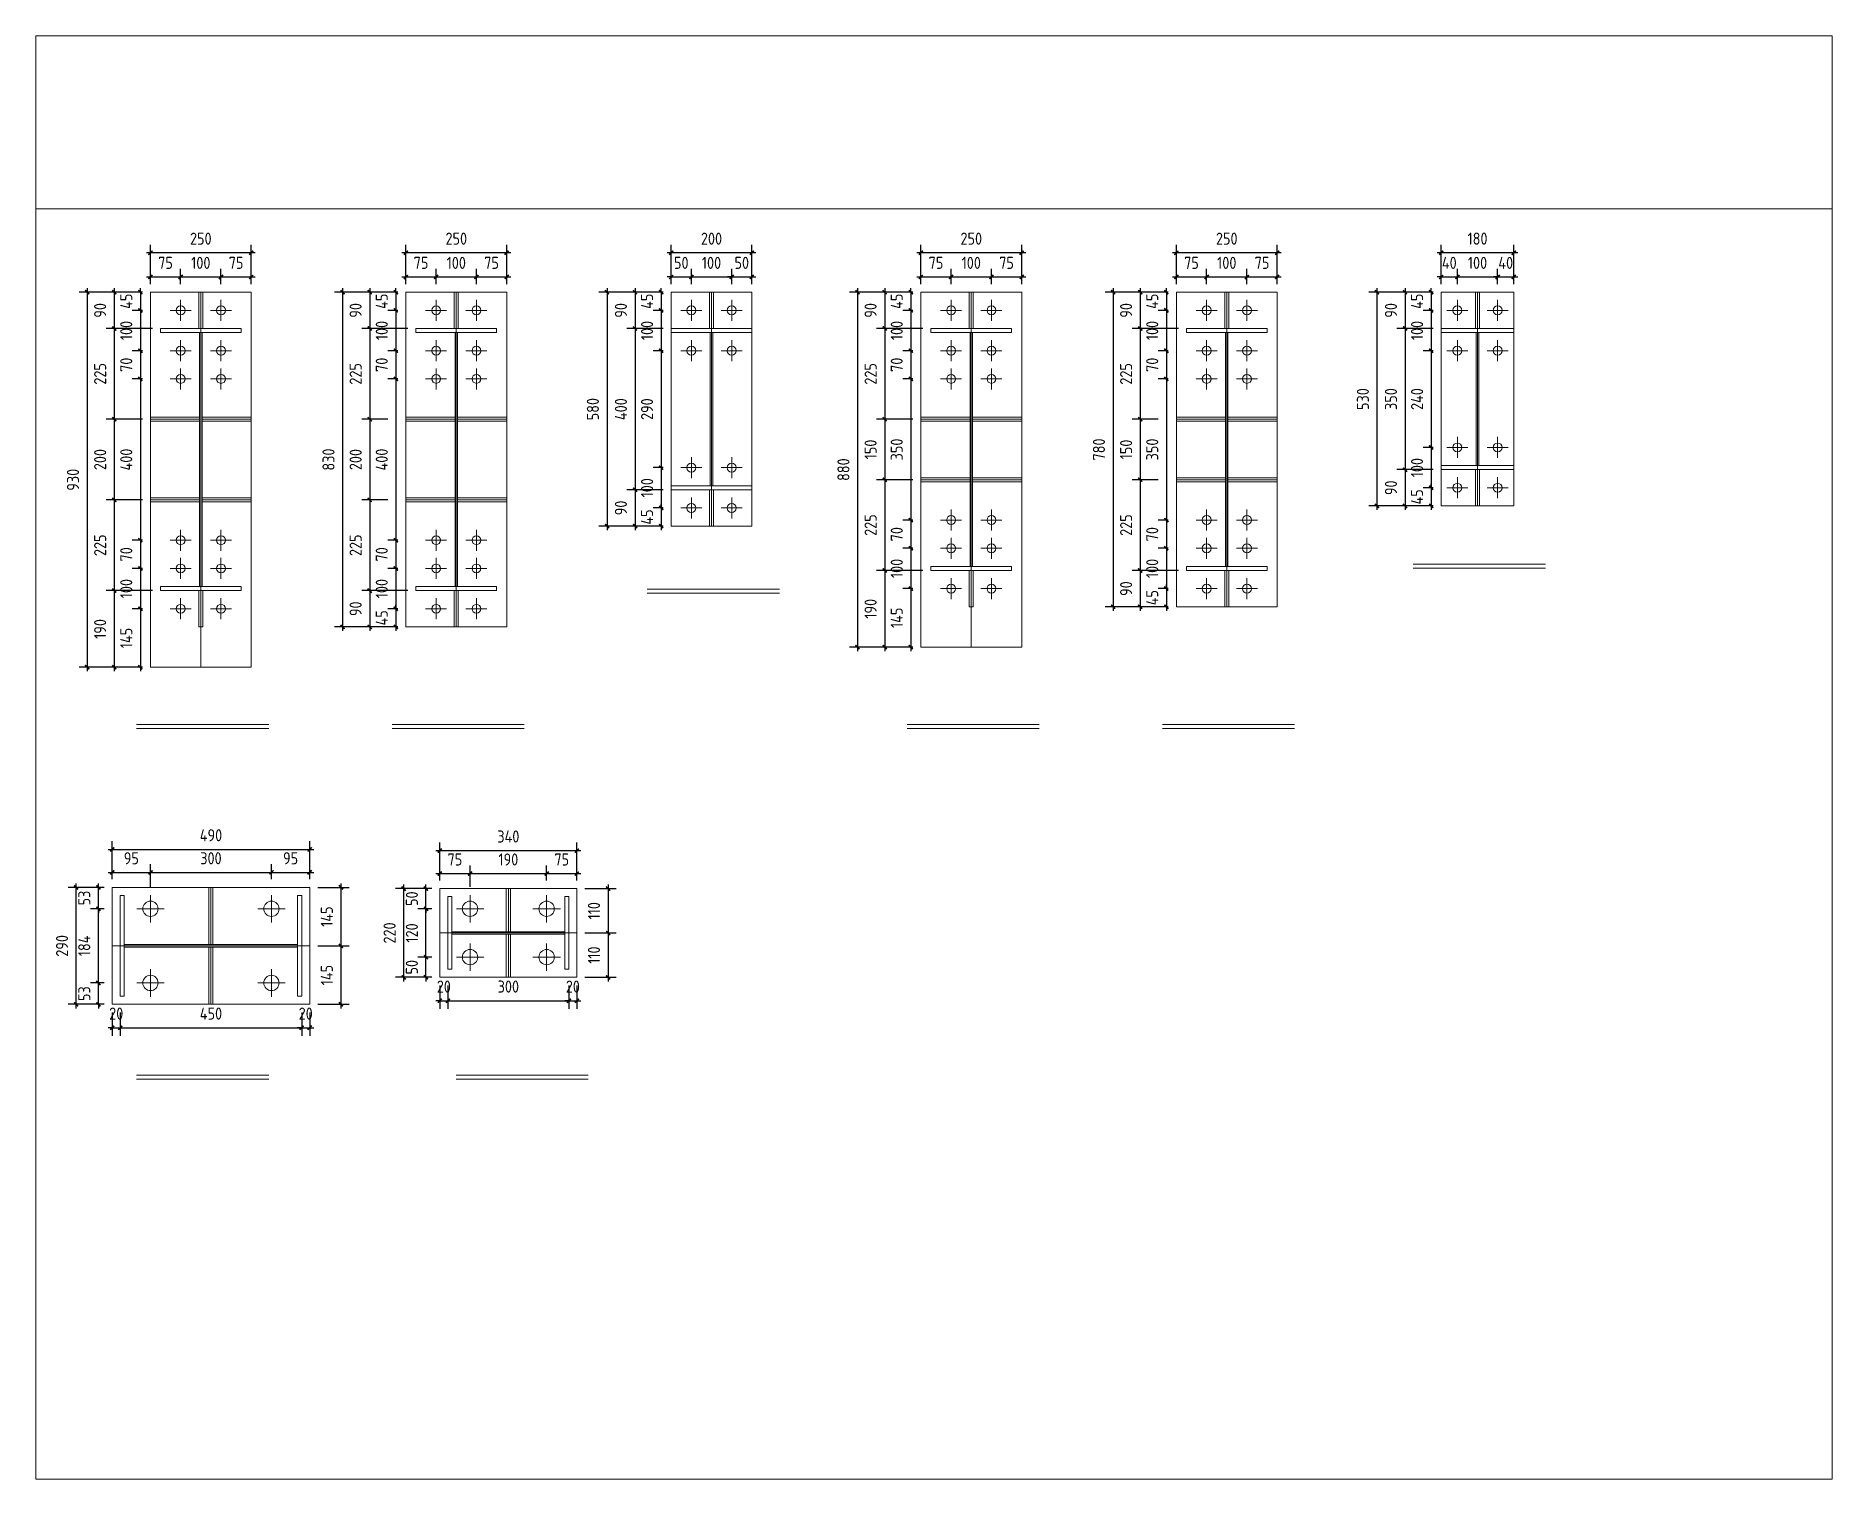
# Model space of a CAD drawing. Extents: x 485428 to 797698, y 56414 to 211814.
# Drawn here: x 645481 to 649936, y 155114 to 158693 of the extents above; entities that cross this region are included whole.
import ezdxf

# ---------------------------------------------------------------- set-up
doc = ezdxf.new("R2010")
doc.units = 0
doc.header["$LTSCALE"] = 1000
doc.header["$MEASUREMENT"] = 0
doc.styles.get("Standard").update_dxf_attribs({"font": 'gbenor.shx', "bigfont": 'gbcbig.shx'})
doc.dimstyles.get("Standard").update_dxf_attribs({"dimscale": 100, "dimtxt": 2, "dimasz": 0.4, "dimexe": 0.5, "dimexo": 1, "dimgap": 0.5, "dimtad": 1, "dimdec": 0, "dimzin": 0, "dimdsep": 46, "dimtxsty": 'Standard', "dimblk": 'ARCHTICK', "dimcen": 0.09, "dimadec": 0, "dimazin": 0, "dimtfac": 1, "dimtdec": 0, "dimtix": 1, "dimtmove": 2, "dimatfit": 3, "dimfxl": 1, "dimtolj": 1, "dimtzin": 0, "dimarcsym": 0})

msp = doc.modelspace()

# ---------------------------------------------------------------- blocks, each defined once
blk = doc.blocks.new('_ArchTick')
at = {"color": 0, "linetype": 'ByBlock', "const_width": 0.4}
blk.add_lwpolyline([(-0.5, -0.5), (0.5, 0.5)], dxfattribs=at)
blk = doc.blocks.new('*D1235')
at = {"color": 3, "lineweight": -2}
for p, q in [((645764.7, 158077.3), (645764.7, 158115.1)), ((645839.7, 158077.3), (645839.7, 158115.1)), ((645754.7, 158095.1), (645849.7, 158095.1))]:
    blk.add_line(p, q, dxfattribs=at)
at = {"layer": 'Defpoints', "color": 0}
for p in [(645839.7, 158095.1), (645764.7, 158057.3), (645839.7, 158057.3)]:
    blk.add_point(p, dxfattribs=at)
at = {"color": 3, "lineweight": -2, "xscale": 10, "yscale": 10, "zscale": 10, "rotation": 180}
blk.add_blockref('_ArchTick', (645764.7, 158095.1), dxfattribs=at)
at = {"color": 3, "lineweight": -2, "xscale": 10, "yscale": 10, "zscale": 10}
blk.add_blockref('_ArchTick', (645839.7, 158095.1), dxfattribs=at)
at = {"color": 0, "lineweight": 15, "insert": (645802.2, 158130.1), "char_height": 30, "attachment_point": 5}
blk.add_mtext('\\A1;75', dxfattribs=at)
blk = doc.blocks.new('*D1160')
at = {"color": 3, "lineweight": -2}
for p, q in [((645839.7, 158077.3), (645839.7, 158115.1)), ((645939.7, 158077.3), (645939.7, 158115.1)), ((645829.7, 158095.1), (645949.7, 158095.1))]:
    blk.add_line(p, q, dxfattribs=at)
at = {"layer": 'Defpoints', "color": 0}
for p in [(645939.7, 158095.1), (645839.7, 158057.3), (645939.7, 158057.3)]:
    blk.add_point(p, dxfattribs=at)
at = {"color": 3, "lineweight": -2, "xscale": 10, "yscale": 10, "zscale": 10, "rotation": 180}
blk.add_blockref('_ArchTick', (645839.7, 158095.1), dxfattribs=at)
at = {"color": 3, "lineweight": -2, "xscale": 10, "yscale": 10, "zscale": 10}
blk.add_blockref('_ArchTick', (645939.7, 158095.1), dxfattribs=at)
at = {"color": 0, "lineweight": 15, "insert": (645889.7, 158130.1), "char_height": 30, "attachment_point": 5}
blk.add_mtext('\\A1;100', dxfattribs=at)
blk = doc.blocks.new('*D1236')
at = {"color": 3, "lineweight": -2}
for p, q in [((645939.7, 158077.3), (645939.7, 158115.1)), ((646014.7, 158077.3), (646014.7, 158115.1)), ((645929.7, 158095.1), (646024.7, 158095.1))]:
    blk.add_line(p, q, dxfattribs=at)
at = {"layer": 'Defpoints', "color": 0}
for p in [(646014.7, 158095.1), (645939.7, 158057.3), (646014.7, 158057.3)]:
    blk.add_point(p, dxfattribs=at)
at = {"color": 3, "lineweight": -2, "xscale": 10, "yscale": 10, "zscale": 10, "rotation": 180}
blk.add_blockref('_ArchTick', (645939.7, 158095.1), dxfattribs=at)
at = {"color": 3, "lineweight": -2, "xscale": 10, "yscale": 10, "zscale": 10}
blk.add_blockref('_ArchTick', (646014.7, 158095.1), dxfattribs=at)
at = {"color": 0, "lineweight": 15, "insert": (645977.2, 158130.1), "char_height": 30, "attachment_point": 5}
blk.add_mtext('\\A1;75', dxfattribs=at)
blk = doc.blocks.new('*D1161')
at = {"color": 3, "lineweight": -2}
for p, q in [((645739.8, 158057.3), (645739.8, 158067.3)), ((645744.7, 158057.3), (645719.8, 158057.3)), ((645739.8, 158057.3), (645739.8, 158012.3)), ((645744.7, 158012.3), (645719.8, 158012.3)), ((645739.8, 158012.3), (645739.8, 158002.3))]:
    blk.add_line(p, q, dxfattribs=at)
at = {"layer": 'Defpoints', "color": 0}
for p in [(645764.7, 158057.3), (645739.8, 158012.3), (645764.7, 158012.3)]:
    blk.add_point(p, dxfattribs=at)
at = {"color": 3, "lineweight": -2, "xscale": 10, "yscale": 10, "zscale": 10}
for p, rotation in [((645739.8, 158057.3), 270), ((645739.8, 158012.3), 90)]:
    blk.add_blockref('_ArchTick', p, dxfattribs=dict(at, rotation=rotation))
at = {"color": 0, "lineweight": 15, "insert": (645704.8, 158034.8), "char_height": 30, "attachment_point": 5, "rotation": 90}
blk.add_mtext('\\A1;45', dxfattribs=at)
blk = doc.blocks.new('*D1162')
at = {"color": 3, "lineweight": -2}
for p, q in [((645739.8, 158022.3), (645739.8, 157902.3)), ((645744.7, 158012.3), (645719.8, 158012.3)), ((645744.7, 157912.3), (645719.8, 157912.3))]:
    blk.add_line(p, q, dxfattribs=at)
at = {"layer": 'Defpoints', "color": 0}
for p in [(645764.7, 158012.3), (645739.8, 157912.3), (645764.7, 157912.3)]:
    blk.add_point(p, dxfattribs=at)
at = {"color": 3, "lineweight": -2, "xscale": 10, "yscale": 10, "zscale": 10}
for p, rotation in [((645739.8, 158012.3), 90), ((645739.8, 157912.3), 270)]:
    blk.add_blockref('_ArchTick', p, dxfattribs=dict(at, rotation=rotation))
at = {"color": 0, "lineweight": 15, "insert": (645704.8, 157962.3), "char_height": 30, "attachment_point": 5, "rotation": 90}
blk.add_mtext('\\A1;100', dxfattribs=at)
blk = doc.blocks.new('*D1163')
at = {"color": 3, "lineweight": -2}
for p, q in [((645744.7, 157912.3), (645719.8, 157912.3)), ((645739.8, 157922.3), (645739.8, 157832.3)), ((645744.7, 157842.3), (645719.8, 157842.3))]:
    blk.add_line(p, q, dxfattribs=at)
at = {"layer": 'Defpoints', "color": 0}
for p in [(645764.7, 157912.3), (645739.8, 157842.3), (645764.7, 157842.3)]:
    blk.add_point(p, dxfattribs=at)
at = {"color": 3, "lineweight": -2, "xscale": 10, "yscale": 10, "zscale": 10}
for p, rotation in [((645739.8, 157912.3), 90), ((645739.8, 157842.3), 270)]:
    blk.add_blockref('_ArchTick', p, dxfattribs=dict(at, rotation=rotation))
at = {"color": 0, "lineweight": 15, "insert": (645704.8, 157877.3), "char_height": 30, "attachment_point": 5, "rotation": 90}
blk.add_mtext('\\A1;70', dxfattribs=at)
blk = doc.blocks.new('*D1164')
at = {"color": 3, "lineweight": -2}
for p, q in [((645744.7, 157842.3), (645719.8, 157842.3)), ((645739.8, 157852.3), (645739.8, 157432.3)), ((645744.7, 157442.3), (645719.8, 157442.3))]:
    blk.add_line(p, q, dxfattribs=at)
at = {"layer": 'Defpoints', "color": 0}
for p in [(645764.7, 157842.3), (645739.8, 157442.3), (645764.7, 157442.3)]:
    blk.add_point(p, dxfattribs=at)
at = {"color": 3, "lineweight": -2, "xscale": 10, "yscale": 10, "zscale": 10}
for p, rotation in [((645739.8, 157842.3), 90), ((645739.8, 157442.3), 270)]:
    blk.add_blockref('_ArchTick', p, dxfattribs=dict(at, rotation=rotation))
at = {"color": 0, "lineweight": 15, "insert": (645704.8, 157642.3), "char_height": 30, "attachment_point": 5, "rotation": 90}
blk.add_mtext('\\A1;400', dxfattribs=at)
blk = doc.blocks.new('*D1165')
at = {"color": 3, "lineweight": -2}
for p, q in [((645744.7, 157442.3), (645719.8, 157442.3)), ((645739.8, 157452.3), (645739.8, 157362.3)), ((645744.7, 157372.3), (645719.8, 157372.3))]:
    blk.add_line(p, q, dxfattribs=at)
at = {"layer": 'Defpoints', "color": 0}
for p in [(645764.7, 157442.3), (645739.8, 157372.3), (645764.7, 157372.3)]:
    blk.add_point(p, dxfattribs=at)
at = {"color": 3, "lineweight": -2, "xscale": 10, "yscale": 10, "zscale": 10}
for p, rotation in [((645739.8, 157442.3), 90), ((645739.8, 157372.3), 270)]:
    blk.add_blockref('_ArchTick', p, dxfattribs=dict(at, rotation=rotation))
at = {"color": 0, "lineweight": 15, "insert": (645704.8, 157407.3), "char_height": 30, "attachment_point": 5, "rotation": 90}
blk.add_mtext('\\A1;70', dxfattribs=at)
blk = doc.blocks.new('*D1166')
at = {"color": 3, "lineweight": -2}
for p, q in [((645744.7, 157372.3), (645719.8, 157372.3)), ((645739.8, 157382.3), (645739.8, 157262.3)), ((645744.7, 157272.3), (645719.8, 157272.3))]:
    blk.add_line(p, q, dxfattribs=at)
at = {"layer": 'Defpoints', "color": 0}
for p in [(645764.7, 157372.3), (645739.8, 157272.3), (645764.7, 157272.3)]:
    blk.add_point(p, dxfattribs=at)
at = {"color": 3, "lineweight": -2, "xscale": 10, "yscale": 10, "zscale": 10}
for p, rotation in [((645739.8, 157372.3), 90), ((645739.8, 157272.3), 270)]:
    blk.add_blockref('_ArchTick', p, dxfattribs=dict(at, rotation=rotation))
at = {"color": 0, "lineweight": 15, "insert": (645704.8, 157322.3), "char_height": 30, "attachment_point": 5, "rotation": 90}
blk.add_mtext('\\A1;100', dxfattribs=at)
blk = doc.blocks.new('*D1237')
at = {"color": 3, "lineweight": -2}
for p, q in [((645744.7, 157272.3), (645719.8, 157272.3)), ((645739.8, 157282.3), (645739.8, 157117.3)), ((645744.7, 157127.3), (645719.8, 157127.3))]:
    blk.add_line(p, q, dxfattribs=at)
at = {"layer": 'Defpoints', "color": 0}
for p in [(645764.7, 157272.3), (645739.8, 157127.3), (645764.7, 157127.3)]:
    blk.add_point(p, dxfattribs=at)
at = {"color": 3, "lineweight": -2, "xscale": 10, "yscale": 10, "zscale": 10}
for p, rotation in [((645739.8, 157272.3), 90), ((645739.8, 157127.3), 270)]:
    blk.add_blockref('_ArchTick', p, dxfattribs=dict(at, rotation=rotation))
at = {"color": 0, "lineweight": 15, "insert": (645704.8, 157199.8), "char_height": 30, "attachment_point": 5, "rotation": 90}
blk.add_mtext('\\A1;145', dxfattribs=at)
blk = doc.blocks.new('*D1238')
at = {"color": 3, "lineweight": -2}
for p, q in [((645675, 158067.3), (645675, 157957.3)), ((645744.7, 158057.3), (645655, 158057.3)), ((645769.7, 157967.3), (645655, 157967.3))]:
    blk.add_line(p, q, dxfattribs=at)
at = {"layer": 'Defpoints', "color": 0}
for p in [(645764.7, 158057.3), (645675, 157967.3), (645789.7, 157967.3)]:
    blk.add_point(p, dxfattribs=at)
at = {"color": 3, "lineweight": -2, "xscale": 10, "yscale": 10, "zscale": 10}
for p, rotation in [((645675, 158057.3), 90), ((645675, 157967.3), 270)]:
    blk.add_blockref('_ArchTick', p, dxfattribs=dict(at, rotation=rotation))
at = {"color": 0, "lineweight": 15, "insert": (645640, 158012.3), "char_height": 30, "attachment_point": 5, "rotation": 90}
blk.add_mtext('\\A1;90', dxfattribs=at)
blk = doc.blocks.new('*D1239')
at = {"color": 3, "lineweight": -2}
for p, q in [((645675, 157977.3), (645675, 157732.3)), ((645769.7, 157967.3), (645655, 157967.3)), ((645744.7, 157742.3), (645655, 157742.3))]:
    blk.add_line(p, q, dxfattribs=at)
at = {"layer": 'Defpoints', "color": 0}
for p in [(645789.7, 157967.3), (645675, 157742.3), (645764.7, 157742.3)]:
    blk.add_point(p, dxfattribs=at)
at = {"color": 3, "lineweight": -2, "xscale": 10, "yscale": 10, "zscale": 10}
for p, rotation in [((645675, 157967.3), 90), ((645675, 157742.3), 270)]:
    blk.add_blockref('_ArchTick', p, dxfattribs=dict(at, rotation=rotation))
at = {"color": 0, "lineweight": 15, "insert": (645640, 157854.8), "char_height": 30, "attachment_point": 5, "rotation": 90}
blk.add_mtext('\\A1;225', dxfattribs=at)
blk = doc.blocks.new('*D1240')
at = {"color": 3, "lineweight": -2}
for p, q in [((645675, 157752.3), (645675, 157532.3)), ((645744.7, 157742.3), (645655, 157742.3)), ((645744.7, 157542.3), (645655, 157542.3))]:
    blk.add_line(p, q, dxfattribs=at)
at = {"layer": 'Defpoints', "color": 0}
for p in [(645764.7, 157742.3), (645675, 157542.3), (645764.7, 157542.3)]:
    blk.add_point(p, dxfattribs=at)
at = {"color": 3, "lineweight": -2, "xscale": 10, "yscale": 10, "zscale": 10}
for p, rotation in [((645675, 157742.3), 90), ((645675, 157542.3), 270)]:
    blk.add_blockref('_ArchTick', p, dxfattribs=dict(at, rotation=rotation))
at = {"color": 0, "lineweight": 15, "insert": (645640, 157642.3), "char_height": 30, "attachment_point": 5, "rotation": 90}
blk.add_mtext('\\A1;200', dxfattribs=at)
blk = doc.blocks.new('*D1241')
at = {"color": 3, "lineweight": -2}
for p, q in [((645744.7, 157542.3), (645655, 157542.3)), ((645675, 157552.3), (645675, 157307.3)), ((645769.7, 157317.3), (645655, 157317.3))]:
    blk.add_line(p, q, dxfattribs=at)
at = {"layer": 'Defpoints', "color": 0}
for p in [(645764.7, 157542.3), (645675, 157317.3), (645789.7, 157317.3)]:
    blk.add_point(p, dxfattribs=at)
at = {"color": 3, "lineweight": -2, "xscale": 10, "yscale": 10, "zscale": 10}
for p, rotation in [((645675, 157542.3), 90), ((645675, 157317.3), 270)]:
    blk.add_blockref('_ArchTick', p, dxfattribs=dict(at, rotation=rotation))
at = {"color": 0, "lineweight": 15, "insert": (645640, 157429.8), "char_height": 30, "attachment_point": 5, "rotation": 90}
blk.add_mtext('\\A1;225', dxfattribs=at)
blk = doc.blocks.new('*D1242')
at = {"color": 3, "lineweight": -2}
for p, q in [((645769.7, 157317.3), (645655, 157317.3)), ((645675, 157327.3), (645675, 157117.3)), ((645744.7, 157127.3), (645655, 157127.3))]:
    blk.add_line(p, q, dxfattribs=at)
at = {"layer": 'Defpoints', "color": 0}
for p in [(645789.7, 157317.3), (645675, 157127.3), (645764.7, 157127.3)]:
    blk.add_point(p, dxfattribs=at)
at = {"color": 3, "lineweight": -2, "xscale": 10, "yscale": 10, "zscale": 10}
for p, rotation in [((645675, 157317.3), 90), ((645675, 157127.3), 270)]:
    blk.add_blockref('_ArchTick', p, dxfattribs=dict(at, rotation=rotation))
at = {"color": 0, "lineweight": 15, "insert": (645640, 157222.3), "char_height": 30, "attachment_point": 5, "rotation": 90}
blk.add_mtext('\\A1;190', dxfattribs=at)
blk = doc.blocks.new('*D1243')
at = {"color": 3, "lineweight": -2}
for p, q in [((645607.7, 158067.3), (645607.7, 157117.3)), ((645744.7, 158057.3), (645587.7, 158057.3)), ((645744.7, 157127.3), (645587.7, 157127.3))]:
    blk.add_line(p, q, dxfattribs=at)
at = {"layer": 'Defpoints', "color": 0}
for p in [(645764.7, 158057.3), (645607.7, 157127.3), (645764.7, 157127.3)]:
    blk.add_point(p, dxfattribs=at)
at = {"color": 3, "lineweight": -2, "xscale": 10, "yscale": 10, "zscale": 10}
for p, rotation in [((645607.7, 158057.3), 90), ((645607.7, 157127.3), 270)]:
    blk.add_blockref('_ArchTick', p, dxfattribs=dict(at, rotation=rotation))
at = {"color": 0, "lineweight": 15, "insert": (645572.7, 157592.3), "char_height": 30, "attachment_point": 5, "rotation": 90}
blk.add_mtext('\\A1;930', dxfattribs=at)
blk = doc.blocks.new('*D1244')
at = {"color": 3, "lineweight": -2}
for p, q in [((646024.7, 158155.1), (645754.7, 158155.1)), ((645764.7, 158077.3), (645764.7, 158175.1)), ((646014.7, 158077.3), (646014.7, 158175.1))]:
    blk.add_line(p, q, dxfattribs=at)
at = {"layer": 'Defpoints', "color": 0}
for p in [(645764.7, 158155.1), (645764.7, 158057.3), (646014.7, 158057.3)]:
    blk.add_point(p, dxfattribs=at)
at = {"color": 3, "lineweight": -2, "xscale": 10, "yscale": 10, "zscale": 10, "rotation": 180}
blk.add_blockref('_ArchTick', (645764.7, 158155.1), dxfattribs=at)
at = {"color": 3, "lineweight": -2, "xscale": 10, "yscale": 10, "zscale": 10}
blk.add_blockref('_ArchTick', (646014.7, 158155.1), dxfattribs=at)
at = {"color": 0, "lineweight": 15, "insert": (645889.7, 158190.1), "char_height": 30, "attachment_point": 5}
blk.add_mtext('\\A1;250', dxfattribs=at)
blk = doc.blocks.new('*D1245')
at = {"color": 3, "lineweight": -2}
for p, q in [((646398.4, 158077.3), (646398.4, 158115.1)), ((646473.4, 158077.3), (646473.4, 158115.1)), ((646388.4, 158095.1), (646483.4, 158095.1))]:
    blk.add_line(p, q, dxfattribs=at)
at = {"layer": 'Defpoints', "color": 0}
for p in [(646473.4, 158095.1), (646398.4, 158057.3), (646473.4, 158057.3)]:
    blk.add_point(p, dxfattribs=at)
at = {"color": 3, "lineweight": -2, "xscale": 10, "yscale": 10, "zscale": 10, "rotation": 180}
blk.add_blockref('_ArchTick', (646398.4, 158095.1), dxfattribs=at)
at = {"color": 3, "lineweight": -2, "xscale": 10, "yscale": 10, "zscale": 10}
blk.add_blockref('_ArchTick', (646473.4, 158095.1), dxfattribs=at)
at = {"color": 0, "lineweight": 15, "insert": (646435.9, 158130.1), "char_height": 30, "attachment_point": 5}
blk.add_mtext('\\A1;75', dxfattribs=at)
blk = doc.blocks.new('*D1167')
at = {"color": 3, "lineweight": -2}
for p, q in [((646473.4, 158077.3), (646473.4, 158115.1)), ((646573.4, 158077.3), (646573.4, 158115.1)), ((646463.4, 158095.1), (646583.4, 158095.1))]:
    blk.add_line(p, q, dxfattribs=at)
at = {"layer": 'Defpoints', "color": 0}
for p in [(646573.4, 158095.1), (646473.4, 158057.3), (646573.4, 158057.3)]:
    blk.add_point(p, dxfattribs=at)
at = {"color": 3, "lineweight": -2, "xscale": 10, "yscale": 10, "zscale": 10, "rotation": 180}
blk.add_blockref('_ArchTick', (646473.4, 158095.1), dxfattribs=at)
at = {"color": 3, "lineweight": -2, "xscale": 10, "yscale": 10, "zscale": 10}
blk.add_blockref('_ArchTick', (646573.4, 158095.1), dxfattribs=at)
at = {"color": 0, "lineweight": 15, "insert": (646523.4, 158130.1), "char_height": 30, "attachment_point": 5}
blk.add_mtext('\\A1;100', dxfattribs=at)
blk = doc.blocks.new('*D1246')
at = {"color": 3, "lineweight": -2}
for p, q in [((646573.4, 158077.3), (646573.4, 158115.1)), ((646648.4, 158077.3), (646648.4, 158115.1)), ((646563.4, 158095.1), (646658.4, 158095.1))]:
    blk.add_line(p, q, dxfattribs=at)
at = {"layer": 'Defpoints', "color": 0}
for p in [(646648.4, 158095.1), (646573.4, 158057.3), (646648.4, 158057.3)]:
    blk.add_point(p, dxfattribs=at)
at = {"color": 3, "lineweight": -2, "xscale": 10, "yscale": 10, "zscale": 10, "rotation": 180}
blk.add_blockref('_ArchTick', (646573.4, 158095.1), dxfattribs=at)
at = {"color": 3, "lineweight": -2, "xscale": 10, "yscale": 10, "zscale": 10}
blk.add_blockref('_ArchTick', (646648.4, 158095.1), dxfattribs=at)
at = {"color": 0, "lineweight": 15, "insert": (646610.9, 158130.1), "char_height": 30, "attachment_point": 5}
blk.add_mtext('\\A1;75', dxfattribs=at)
blk = doc.blocks.new('*D1168')
at = {"color": 3, "lineweight": -2}
for p, q in [((646373.5, 158057.3), (646373.5, 158067.3)), ((646378.4, 158057.3), (646353.5, 158057.3)), ((646373.5, 158057.3), (646373.5, 158012.3)), ((646378.4, 158012.3), (646353.5, 158012.3)), ((646373.5, 158012.3), (646373.5, 158002.3))]:
    blk.add_line(p, q, dxfattribs=at)
at = {"layer": 'Defpoints', "color": 0}
for p in [(646398.4, 158057.3), (646373.5, 158012.3), (646398.4, 158012.3)]:
    blk.add_point(p, dxfattribs=at)
at = {"color": 3, "lineweight": -2, "xscale": 10, "yscale": 10, "zscale": 10}
for p, rotation in [((646373.5, 158057.3), 270), ((646373.5, 158012.3), 90)]:
    blk.add_blockref('_ArchTick', p, dxfattribs=dict(at, rotation=rotation))
at = {"color": 0, "lineweight": 15, "insert": (646338.5, 158034.8), "char_height": 30, "attachment_point": 5, "rotation": 90}
blk.add_mtext('\\A1;45', dxfattribs=at)
blk = doc.blocks.new('*D1169')
at = {"color": 3, "lineweight": -2}
for p, q in [((646373.5, 158022.3), (646373.5, 157902.3)), ((646378.4, 158012.3), (646353.5, 158012.3)), ((646378.4, 157912.3), (646353.5, 157912.3))]:
    blk.add_line(p, q, dxfattribs=at)
at = {"layer": 'Defpoints', "color": 0}
for p in [(646398.4, 158012.3), (646373.5, 157912.3), (646398.4, 157912.3)]:
    blk.add_point(p, dxfattribs=at)
at = {"color": 3, "lineweight": -2, "xscale": 10, "yscale": 10, "zscale": 10}
for p, rotation in [((646373.5, 158012.3), 90), ((646373.5, 157912.3), 270)]:
    blk.add_blockref('_ArchTick', p, dxfattribs=dict(at, rotation=rotation))
at = {"color": 0, "lineweight": 15, "insert": (646338.5, 157962.3), "char_height": 30, "attachment_point": 5, "rotation": 90}
blk.add_mtext('\\A1;100', dxfattribs=at)
blk = doc.blocks.new('*D1170')
at = {"color": 3, "lineweight": -2}
for p, q in [((646378.4, 157912.3), (646353.5, 157912.3)), ((646373.5, 157922.3), (646373.5, 157832.3)), ((646378.4, 157842.3), (646353.5, 157842.3))]:
    blk.add_line(p, q, dxfattribs=at)
at = {"layer": 'Defpoints', "color": 0}
for p in [(646398.4, 157912.3), (646373.5, 157842.3), (646398.4, 157842.3)]:
    blk.add_point(p, dxfattribs=at)
at = {"color": 3, "lineweight": -2, "xscale": 10, "yscale": 10, "zscale": 10}
for p, rotation in [((646373.5, 157912.3), 90), ((646373.5, 157842.3), 270)]:
    blk.add_blockref('_ArchTick', p, dxfattribs=dict(at, rotation=rotation))
at = {"color": 0, "lineweight": 15, "insert": (646338.5, 157877.3), "char_height": 30, "attachment_point": 5, "rotation": 90}
blk.add_mtext('\\A1;70', dxfattribs=at)
blk = doc.blocks.new('*D1171')
at = {"color": 3, "lineweight": -2}
for p, q in [((646378.4, 157842.3), (646353.5, 157842.3)), ((646373.5, 157852.3), (646373.5, 157432.3)), ((646378.4, 157442.3), (646353.5, 157442.3))]:
    blk.add_line(p, q, dxfattribs=at)
at = {"layer": 'Defpoints', "color": 0}
for p in [(646398.4, 157842.3), (646373.5, 157442.3), (646398.4, 157442.3)]:
    blk.add_point(p, dxfattribs=at)
at = {"color": 3, "lineweight": -2, "xscale": 10, "yscale": 10, "zscale": 10}
for p, rotation in [((646373.5, 157842.3), 90), ((646373.5, 157442.3), 270)]:
    blk.add_blockref('_ArchTick', p, dxfattribs=dict(at, rotation=rotation))
at = {"color": 0, "lineweight": 15, "insert": (646338.5, 157642.3), "char_height": 30, "attachment_point": 5, "rotation": 90}
blk.add_mtext('\\A1;400', dxfattribs=at)
blk = doc.blocks.new('*D1172')
at = {"color": 3, "lineweight": -2}
for p, q in [((646378.4, 157442.3), (646353.5, 157442.3)), ((646373.5, 157452.3), (646373.5, 157362.3)), ((646378.4, 157372.3), (646353.5, 157372.3))]:
    blk.add_line(p, q, dxfattribs=at)
at = {"layer": 'Defpoints', "color": 0}
for p in [(646398.4, 157442.3), (646373.5, 157372.3), (646398.4, 157372.3)]:
    blk.add_point(p, dxfattribs=at)
at = {"color": 3, "lineweight": -2, "xscale": 10, "yscale": 10, "zscale": 10}
for p, rotation in [((646373.5, 157442.3), 90), ((646373.5, 157372.3), 270)]:
    blk.add_blockref('_ArchTick', p, dxfattribs=dict(at, rotation=rotation))
at = {"color": 0, "lineweight": 15, "insert": (646338.5, 157407.3), "char_height": 30, "attachment_point": 5, "rotation": 90}
blk.add_mtext('\\A1;70', dxfattribs=at)
blk = doc.blocks.new('*D1173')
at = {"color": 3, "lineweight": -2}
for p, q in [((646378.4, 157372.3), (646353.5, 157372.3)), ((646373.5, 157382.3), (646373.5, 157262.3)), ((646378.4, 157272.3), (646353.5, 157272.3))]:
    blk.add_line(p, q, dxfattribs=at)
at = {"layer": 'Defpoints', "color": 0}
for p in [(646398.4, 157372.3), (646373.5, 157272.3), (646398.4, 157272.3)]:
    blk.add_point(p, dxfattribs=at)
at = {"color": 3, "lineweight": -2, "xscale": 10, "yscale": 10, "zscale": 10}
for p, rotation in [((646373.5, 157372.3), 90), ((646373.5, 157272.3), 270)]:
    blk.add_blockref('_ArchTick', p, dxfattribs=dict(at, rotation=rotation))
at = {"color": 0, "lineweight": 15, "insert": (646338.5, 157322.3), "char_height": 30, "attachment_point": 5, "rotation": 90}
blk.add_mtext('\\A1;100', dxfattribs=at)
blk = doc.blocks.new('*D1247')
at = {"color": 3, "lineweight": -2}
for p, q in [((646378.4, 157272.3), (646353.5, 157272.3)), ((646373.5, 157272.3), (646373.5, 157282.3)), ((646373.5, 157272.3), (646373.5, 157227.3)), ((646378.4, 157227.3), (646353.5, 157227.3)), ((646373.5, 157227.3), (646373.5, 157217.3))]:
    blk.add_line(p, q, dxfattribs=at)
at = {"layer": 'Defpoints', "color": 0}
for p in [(646398.4, 157272.3), (646373.5, 157227.3), (646398.4, 157227.3)]:
    blk.add_point(p, dxfattribs=at)
at = {"color": 3, "lineweight": -2, "xscale": 10, "yscale": 10, "zscale": 10}
for p, rotation in [((646373.5, 157272.3), 270), ((646373.5, 157227.3), 90)]:
    blk.add_blockref('_ArchTick', p, dxfattribs=dict(at, rotation=rotation))
at = {"color": 0, "lineweight": 15, "insert": (646338.5, 157249.8), "char_height": 30, "attachment_point": 5, "rotation": 90}
blk.add_mtext('\\A1;45', dxfattribs=at)
blk = doc.blocks.new('*D1174')
at = {"color": 3, "lineweight": -2}
for p, q in [((646308.7, 158067.3), (646308.7, 157957.3)), ((646378.4, 158057.3), (646288.7, 158057.3)), ((646403.4, 157967.3), (646288.7, 157967.3))]:
    blk.add_line(p, q, dxfattribs=at)
at = {"layer": 'Defpoints', "color": 0}
for p in [(646398.4, 158057.3), (646308.7, 157967.3), (646423.4, 157967.3)]:
    blk.add_point(p, dxfattribs=at)
at = {"color": 3, "lineweight": -2, "xscale": 10, "yscale": 10, "zscale": 10}
for p, rotation in [((646308.7, 158057.3), 90), ((646308.7, 157967.3), 270)]:
    blk.add_blockref('_ArchTick', p, dxfattribs=dict(at, rotation=rotation))
at = {"color": 0, "lineweight": 15, "insert": (646273.7, 158012.3), "char_height": 30, "attachment_point": 5, "rotation": 90}
blk.add_mtext('\\A1;90', dxfattribs=at)
blk = doc.blocks.new('*D1175')
at = {"color": 3, "lineweight": -2}
for p, q in [((646308.7, 157977.3), (646308.7, 157732.3)), ((646403.4, 157967.3), (646288.7, 157967.3)), ((646353.5, 157742.3), (646288.7, 157742.3))]:
    blk.add_line(p, q, dxfattribs=at)
at = {"layer": 'Defpoints', "color": 0}
for p in [(646423.4, 157967.3), (646308.7, 157742.3), (646373.5, 157742.3)]:
    blk.add_point(p, dxfattribs=at)
at = {"color": 3, "lineweight": -2, "xscale": 10, "yscale": 10, "zscale": 10}
for p, rotation in [((646308.7, 157967.3), 90), ((646308.7, 157742.3), 270)]:
    blk.add_blockref('_ArchTick', p, dxfattribs=dict(at, rotation=rotation))
at = {"color": 0, "lineweight": 15, "insert": (646273.7, 157854.8), "char_height": 30, "attachment_point": 5, "rotation": 90}
blk.add_mtext('\\A1;225', dxfattribs=at)
blk = doc.blocks.new('*D1128')
at = {"color": 3, "lineweight": -2}
for p, q in [((646308.7, 157752.3), (646308.7, 157532.3)), ((646353.5, 157742.3), (646288.7, 157742.3)), ((646353.5, 157542.3), (646288.7, 157542.3))]:
    blk.add_line(p, q, dxfattribs=at)
at = {"layer": 'Defpoints', "color": 0}
for p in [(646373.5, 157742.3), (646308.7, 157542.3), (646373.5, 157542.3)]:
    blk.add_point(p, dxfattribs=at)
at = {"color": 3, "lineweight": -2, "xscale": 10, "yscale": 10, "zscale": 10}
for p, rotation in [((646308.7, 157742.3), 90), ((646308.7, 157542.3), 270)]:
    blk.add_blockref('_ArchTick', p, dxfattribs=dict(at, rotation=rotation))
at = {"color": 0, "lineweight": 15, "insert": (646273.7, 157642.3), "char_height": 30, "attachment_point": 5, "rotation": 90}
blk.add_mtext('\\A1;200', dxfattribs=at)
blk = doc.blocks.new('*D1176')
at = {"color": 3, "lineweight": -2}
for p, q in [((646353.5, 157542.3), (646288.7, 157542.3)), ((646308.7, 157552.3), (646308.7, 157307.3)), ((646403.4, 157317.3), (646288.7, 157317.3))]:
    blk.add_line(p, q, dxfattribs=at)
at = {"layer": 'Defpoints', "color": 0}
for p in [(646373.5, 157542.3), (646308.7, 157317.3), (646423.4, 157317.3)]:
    blk.add_point(p, dxfattribs=at)
at = {"color": 3, "lineweight": -2, "xscale": 10, "yscale": 10, "zscale": 10}
for p, rotation in [((646308.7, 157542.3), 90), ((646308.7, 157317.3), 270)]:
    blk.add_blockref('_ArchTick', p, dxfattribs=dict(at, rotation=rotation))
at = {"color": 0, "lineweight": 15, "insert": (646273.7, 157429.8), "char_height": 30, "attachment_point": 5, "rotation": 90}
blk.add_mtext('\\A1;225', dxfattribs=at)
blk = doc.blocks.new('*D1177')
at = {"color": 3, "lineweight": -2}
for p, q in [((646403.4, 157317.3), (646288.7, 157317.3)), ((646308.7, 157327.3), (646308.7, 157217.3)), ((646378.4, 157227.3), (646288.7, 157227.3))]:
    blk.add_line(p, q, dxfattribs=at)
at = {"layer": 'Defpoints', "color": 0}
for p in [(646423.4, 157317.3), (646308.7, 157227.3), (646398.4, 157227.3)]:
    blk.add_point(p, dxfattribs=at)
at = {"color": 3, "lineweight": -2, "xscale": 10, "yscale": 10, "zscale": 10}
for p, rotation in [((646308.7, 157317.3), 90), ((646308.7, 157227.3), 270)]:
    blk.add_blockref('_ArchTick', p, dxfattribs=dict(at, rotation=rotation))
at = {"color": 0, "lineweight": 15, "insert": (646273.7, 157272.3), "char_height": 30, "attachment_point": 5, "rotation": 90}
blk.add_mtext('\\A1;90', dxfattribs=at)
blk = doc.blocks.new('*D1178')
at = {"color": 3, "lineweight": -2}
for p, q in [((646241.4, 158067.3), (646241.4, 157217.3)), ((646378.4, 158057.3), (646221.4, 158057.3)), ((646378.4, 157227.3), (646221.4, 157227.3))]:
    blk.add_line(p, q, dxfattribs=at)
at = {"layer": 'Defpoints', "color": 0}
for p in [(646398.4, 158057.3), (646241.4, 157227.3), (646398.4, 157227.3)]:
    blk.add_point(p, dxfattribs=at)
at = {"color": 3, "lineweight": -2, "xscale": 10, "yscale": 10, "zscale": 10}
for p, rotation in [((646241.4, 158057.3), 90), ((646241.4, 157227.3), 270)]:
    blk.add_blockref('_ArchTick', p, dxfattribs=dict(at, rotation=rotation))
at = {"color": 0, "lineweight": 15, "insert": (646206.4, 157642.3), "char_height": 30, "attachment_point": 5, "rotation": 90}
blk.add_mtext('\\A1;830', dxfattribs=at)
blk = doc.blocks.new('*D1179')
at = {"color": 3, "lineweight": -2}
for p, q in [((646658.4, 158155.1), (646388.4, 158155.1)), ((646398.4, 158077.3), (646398.4, 158175.1)), ((646648.4, 158077.3), (646648.4, 158175.1))]:
    blk.add_line(p, q, dxfattribs=at)
at = {"layer": 'Defpoints', "color": 0}
for p in [(646398.4, 158155.1), (646398.4, 158057.3), (646648.4, 158057.3)]:
    blk.add_point(p, dxfattribs=at)
at = {"color": 3, "lineweight": -2, "xscale": 10, "yscale": 10, "zscale": 10, "rotation": 180}
blk.add_blockref('_ArchTick', (646398.4, 158155.1), dxfattribs=at)
at = {"color": 3, "lineweight": -2, "xscale": 10, "yscale": 10, "zscale": 10}
blk.add_blockref('_ArchTick', (646648.4, 158155.1), dxfattribs=at)
at = {"color": 0, "lineweight": 15, "insert": (646523.4, 158190.1), "char_height": 30, "attachment_point": 5}
blk.add_mtext('\\A1;250', dxfattribs=at)
blk = doc.blocks.new('*D1180')
at = {"color": 3, "lineweight": -2}
for p, q in [((647056.4, 158077.3), (647056.4, 158115.1)), ((647106.4, 158077.3), (647106.4, 158115.1)), ((647056.4, 158095.1), (647046.4, 158095.1)), ((647056.4, 158095.1), (647106.4, 158095.1)), ((647106.4, 158095.1), (647116.4, 158095.1))]:
    blk.add_line(p, q, dxfattribs=at)
at = {"layer": 'Defpoints', "color": 0}
for p in [(647106.4, 158095.1), (647056.4, 158057.3), (647106.4, 158057.3)]:
    blk.add_point(p, dxfattribs=at)
at = {"color": 3, "lineweight": -2, "xscale": 10, "yscale": 10, "zscale": 10}
blk.add_blockref('_ArchTick', (647056.4, 158095.1), dxfattribs=at)
at = {"color": 3, "lineweight": -2, "xscale": 10, "yscale": 10, "zscale": 10, "rotation": 180}
blk.add_blockref('_ArchTick', (647106.4, 158095.1), dxfattribs=at)
at = {"color": 0, "lineweight": 15, "insert": (647081.4, 158130.1), "char_height": 30, "attachment_point": 5}
blk.add_mtext('\\A1;50', dxfattribs=at)
blk = doc.blocks.new('*D1129')
at = {"color": 3, "lineweight": -2}
for p, q in [((647106.4, 158077.3), (647106.4, 158115.1)), ((647206.4, 158077.3), (647206.4, 158115.1)), ((647096.4, 158095.1), (647216.4, 158095.1))]:
    blk.add_line(p, q, dxfattribs=at)
at = {"layer": 'Defpoints', "color": 0}
for p in [(647206.4, 158095.1), (647106.4, 158057.3), (647206.4, 158057.3)]:
    blk.add_point(p, dxfattribs=at)
at = {"color": 3, "lineweight": -2, "xscale": 10, "yscale": 10, "zscale": 10, "rotation": 180}
blk.add_blockref('_ArchTick', (647106.4, 158095.1), dxfattribs=at)
at = {"color": 3, "lineweight": -2, "xscale": 10, "yscale": 10, "zscale": 10}
blk.add_blockref('_ArchTick', (647206.4, 158095.1), dxfattribs=at)
at = {"color": 0, "lineweight": 15, "insert": (647156.4, 158130.1), "char_height": 30, "attachment_point": 5}
blk.add_mtext('\\A1;100', dxfattribs=at)
blk = doc.blocks.new('*D1181')
at = {"color": 3, "lineweight": -2}
for p, q in [((647206.4, 158077.3), (647206.4, 158115.1)), ((647256.4, 158077.3), (647256.4, 158115.1)), ((647206.4, 158095.1), (647196.4, 158095.1)), ((647206.4, 158095.1), (647256.4, 158095.1)), ((647256.4, 158095.1), (647266.4, 158095.1))]:
    blk.add_line(p, q, dxfattribs=at)
at = {"layer": 'Defpoints', "color": 0}
for p in [(647256.4, 158095.1), (647206.4, 158057.3), (647256.4, 158057.3)]:
    blk.add_point(p, dxfattribs=at)
at = {"color": 3, "lineweight": -2, "xscale": 10, "yscale": 10, "zscale": 10}
blk.add_blockref('_ArchTick', (647206.4, 158095.1), dxfattribs=at)
at = {"color": 3, "lineweight": -2, "xscale": 10, "yscale": 10, "zscale": 10, "rotation": 180}
blk.add_blockref('_ArchTick', (647256.4, 158095.1), dxfattribs=at)
at = {"color": 0, "lineweight": 15, "insert": (647231.4, 158130.1), "char_height": 30, "attachment_point": 5}
blk.add_mtext('\\A1;50', dxfattribs=at)
blk = doc.blocks.new('*D1130')
at = {"color": 3, "lineweight": -2}
for p, q in [((647031.5, 158057.3), (647031.5, 158067.3)), ((647036.4, 158057.3), (647011.5, 158057.3)), ((647031.5, 158057.3), (647031.5, 158012.3)), ((647036.4, 158012.3), (647011.5, 158012.3)), ((647031.5, 158012.3), (647031.5, 158002.3))]:
    blk.add_line(p, q, dxfattribs=at)
at = {"layer": 'Defpoints', "color": 0}
for p in [(647056.4, 158057.3), (647031.5, 158012.3), (647056.4, 158012.3)]:
    blk.add_point(p, dxfattribs=at)
at = {"color": 3, "lineweight": -2, "xscale": 10, "yscale": 10, "zscale": 10}
for p, rotation in [((647031.5, 158057.3), 270), ((647031.5, 158012.3), 90)]:
    blk.add_blockref('_ArchTick', p, dxfattribs=dict(at, rotation=rotation))
at = {"color": 0, "lineweight": 15, "insert": (646996.5, 158034.8), "char_height": 30, "attachment_point": 5, "rotation": 90}
blk.add_mtext('\\A1;45', dxfattribs=at)
blk = doc.blocks.new('*D1131')
at = {"color": 3, "lineweight": -2}
for p, q in [((647031.5, 158022.3), (647031.5, 157902.3)), ((647036.4, 158012.3), (647011.5, 158012.3)), ((647036.4, 157912.3), (647011.5, 157912.3))]:
    blk.add_line(p, q, dxfattribs=at)
at = {"layer": 'Defpoints', "color": 0}
for p in [(647056.4, 158012.3), (647031.5, 157912.3), (647056.4, 157912.3)]:
    blk.add_point(p, dxfattribs=at)
at = {"color": 3, "lineweight": -2, "xscale": 10, "yscale": 10, "zscale": 10}
for p, rotation in [((647031.5, 158012.3), 90), ((647031.5, 157912.3), 270)]:
    blk.add_blockref('_ArchTick', p, dxfattribs=dict(at, rotation=rotation))
at = {"color": 0, "lineweight": 15, "insert": (646996.5, 157962.3), "char_height": 30, "attachment_point": 5, "rotation": 90}
blk.add_mtext('\\A1;100', dxfattribs=at)
blk = doc.blocks.new('*D1132')
at = {"color": 3, "lineweight": -2}
for p, q in [((647036.4, 157912.3), (647011.5, 157912.3)), ((647031.5, 157922.3), (647031.5, 157612.3)), ((647036.4, 157622.3), (647011.5, 157622.3))]:
    blk.add_line(p, q, dxfattribs=at)
at = {"layer": 'Defpoints', "color": 0}
for p in [(647056.4, 157912.3), (647031.5, 157622.3), (647056.4, 157622.3)]:
    blk.add_point(p, dxfattribs=at)
at = {"color": 3, "lineweight": -2, "xscale": 10, "yscale": 10, "zscale": 10}
for p, rotation in [((647031.5, 157912.3), 90), ((647031.5, 157622.3), 270)]:
    blk.add_blockref('_ArchTick', p, dxfattribs=dict(at, rotation=rotation))
at = {"color": 0, "lineweight": 15, "insert": (646996.5, 157767.3), "char_height": 30, "attachment_point": 5, "rotation": 90}
blk.add_mtext('\\A1;290', dxfattribs=at)
blk = doc.blocks.new('*D1133')
at = {"color": 3, "lineweight": -2}
for p, q in [((647036.4, 157622.3), (647011.5, 157622.3)), ((647031.5, 157632.3), (647031.5, 157512.3)), ((647036.4, 157522.3), (647011.5, 157522.3))]:
    blk.add_line(p, q, dxfattribs=at)
at = {"layer": 'Defpoints', "color": 0}
for p in [(647056.4, 157622.3), (647031.5, 157522.3), (647056.4, 157522.3)]:
    blk.add_point(p, dxfattribs=at)
at = {"color": 3, "lineweight": -2, "xscale": 10, "yscale": 10, "zscale": 10}
for p, rotation in [((647031.5, 157622.3), 90), ((647031.5, 157522.3), 270)]:
    blk.add_blockref('_ArchTick', p, dxfattribs=dict(at, rotation=rotation))
at = {"color": 0, "lineweight": 15, "insert": (646996.5, 157572.3), "char_height": 30, "attachment_point": 5, "rotation": 90}
blk.add_mtext('\\A1;100', dxfattribs=at)
blk = doc.blocks.new('*D1182')
at = {"color": 3, "lineweight": -2}
for p, q in [((647031.5, 157522.3), (647031.5, 157532.3)), ((647036.4, 157522.3), (647011.5, 157522.3)), ((647031.5, 157522.3), (647031.5, 157477.3)), ((647036.4, 157477.3), (647011.5, 157477.3)), ((647031.5, 157477.3), (647031.5, 157467.3))]:
    blk.add_line(p, q, dxfattribs=at)
at = {"layer": 'Defpoints', "color": 0}
for p in [(647056.4, 157522.3), (647031.5, 157477.3), (647056.4, 157477.3)]:
    blk.add_point(p, dxfattribs=at)
at = {"color": 3, "lineweight": -2, "xscale": 10, "yscale": 10, "zscale": 10}
for p, rotation in [((647031.5, 157522.3), 270), ((647031.5, 157477.3), 90)]:
    blk.add_blockref('_ArchTick', p, dxfattribs=dict(at, rotation=rotation))
at = {"color": 0, "lineweight": 15, "insert": (646996.5, 157499.8), "char_height": 30, "attachment_point": 5, "rotation": 90}
blk.add_mtext('\\A1;45', dxfattribs=at)
blk = doc.blocks.new('*D1183')
at = {"color": 3, "lineweight": -2}
for p, q in [((646966.7, 158067.3), (646966.7, 157957.3)), ((647036.4, 158057.3), (646946.7, 158057.3)), ((647036.4, 157967.3), (646946.7, 157967.3))]:
    blk.add_line(p, q, dxfattribs=at)
at = {"layer": 'Defpoints', "color": 0}
for p in [(647056.4, 158057.3), (646966.7, 157967.3), (647056.4, 157967.3)]:
    blk.add_point(p, dxfattribs=at)
at = {"color": 3, "lineweight": -2, "xscale": 10, "yscale": 10, "zscale": 10}
for p, rotation in [((646966.7, 158057.3), 90), ((646966.7, 157967.3), 270)]:
    blk.add_blockref('_ArchTick', p, dxfattribs=dict(at, rotation=rotation))
at = {"color": 0, "lineweight": 15, "insert": (646931.7, 158012.3), "char_height": 30, "attachment_point": 5, "rotation": 90}
blk.add_mtext('\\A1;90', dxfattribs=at)
blk = doc.blocks.new('*D1184')
at = {"color": 3, "lineweight": -2}
for p, q in [((646966.7, 157977.3), (646966.7, 157557.3)), ((647036.4, 157967.3), (646946.7, 157967.3)), ((647036.4, 157567.3), (646946.7, 157567.3))]:
    blk.add_line(p, q, dxfattribs=at)
at = {"layer": 'Defpoints', "color": 0}
for p in [(647056.4, 157967.3), (646966.7, 157567.3), (647056.4, 157567.3)]:
    blk.add_point(p, dxfattribs=at)
at = {"color": 3, "lineweight": -2, "xscale": 10, "yscale": 10, "zscale": 10}
for p, rotation in [((646966.7, 157967.3), 90), ((646966.7, 157567.3), 270)]:
    blk.add_blockref('_ArchTick', p, dxfattribs=dict(at, rotation=rotation))
at = {"color": 0, "lineweight": 15, "insert": (646931.7, 157767.3), "char_height": 30, "attachment_point": 5, "rotation": 90}
blk.add_mtext('\\A1;400', dxfattribs=at)
blk = doc.blocks.new('*D1185')
at = {"color": 3, "lineweight": -2}
for p, q in [((646966.7, 157577.3), (646966.7, 157467.3)), ((647036.4, 157567.3), (646946.7, 157567.3)), ((647036.4, 157477.3), (646946.7, 157477.3))]:
    blk.add_line(p, q, dxfattribs=at)
at = {"layer": 'Defpoints', "color": 0}
for p in [(647056.4, 157567.3), (646966.7, 157477.3), (647056.4, 157477.3)]:
    blk.add_point(p, dxfattribs=at)
at = {"color": 3, "lineweight": -2, "xscale": 10, "yscale": 10, "zscale": 10}
for p, rotation in [((646966.7, 157567.3), 90), ((646966.7, 157477.3), 270)]:
    blk.add_blockref('_ArchTick', p, dxfattribs=dict(at, rotation=rotation))
at = {"color": 0, "lineweight": 15, "insert": (646931.7, 157522.3), "char_height": 30, "attachment_point": 5, "rotation": 90}
blk.add_mtext('\\A1;90', dxfattribs=at)
blk = doc.blocks.new('*D1186')
at = {"color": 3, "lineweight": -2}
for p, q in [((646897.2, 158067.3), (646897.2, 157467.3)), ((647036.4, 158057.3), (646877.2, 158057.3)), ((647036.4, 157477.3), (646877.2, 157477.3))]:
    blk.add_line(p, q, dxfattribs=at)
at = {"layer": 'Defpoints', "color": 0}
for p in [(647056.4, 158057.3), (646897.2, 157477.3), (647056.4, 157477.3)]:
    blk.add_point(p, dxfattribs=at)
at = {"color": 3, "lineweight": -2, "xscale": 10, "yscale": 10, "zscale": 10}
for p, rotation in [((646897.2, 158057.3), 90), ((646897.2, 157477.3), 270)]:
    blk.add_blockref('_ArchTick', p, dxfattribs=dict(at, rotation=rotation))
at = {"color": 0, "lineweight": 15, "insert": (646862.2, 157767.3), "char_height": 30, "attachment_point": 5, "rotation": 90}
blk.add_mtext('\\A1;580', dxfattribs=at)
blk = doc.blocks.new('*D1187')
at = {"color": 3, "lineweight": -2}
for p, q in [((647266.4, 158155.1), (647046.4, 158155.1)), ((647056.4, 158077.3), (647056.4, 158175.1)), ((647256.4, 158077.3), (647256.4, 158175.1))]:
    blk.add_line(p, q, dxfattribs=at)
at = {"layer": 'Defpoints', "color": 0}
for p in [(647056.4, 158155.1), (647056.4, 158057.3), (647256.4, 158057.3)]:
    blk.add_point(p, dxfattribs=at)
at = {"color": 3, "lineweight": -2, "xscale": 10, "yscale": 10, "zscale": 10, "rotation": 180}
blk.add_blockref('_ArchTick', (647056.4, 158155.1), dxfattribs=at)
at = {"color": 3, "lineweight": -2, "xscale": 10, "yscale": 10, "zscale": 10}
blk.add_blockref('_ArchTick', (647256.4, 158155.1), dxfattribs=at)
at = {"color": 0, "lineweight": 15, "insert": (647156.4, 158190.1), "char_height": 30, "attachment_point": 5}
blk.add_mtext('\\A1;200', dxfattribs=at)
blk = doc.blocks.new('*D1188')
at = {"color": 3, "lineweight": -2}
for p, q in [((647675.7, 158077.3), (647675.7, 158115.1)), ((647750.7, 158077.3), (647750.7, 158115.1)), ((647665.7, 158095.1), (647760.7, 158095.1))]:
    blk.add_line(p, q, dxfattribs=at)
at = {"layer": 'Defpoints', "color": 0}
for p in [(647750.7, 158095.1), (647675.7, 158057.3), (647750.7, 158057.3)]:
    blk.add_point(p, dxfattribs=at)
at = {"color": 3, "lineweight": -2, "xscale": 10, "yscale": 10, "zscale": 10, "rotation": 180}
blk.add_blockref('_ArchTick', (647675.7, 158095.1), dxfattribs=at)
at = {"color": 3, "lineweight": -2, "xscale": 10, "yscale": 10, "zscale": 10}
blk.add_blockref('_ArchTick', (647750.7, 158095.1), dxfattribs=at)
at = {"color": 0, "lineweight": 15, "insert": (647713.2, 158130.1), "char_height": 30, "attachment_point": 5}
blk.add_mtext('\\A1;75', dxfattribs=at)
blk = doc.blocks.new('*D1134')
at = {"color": 3, "lineweight": -2}
for p, q in [((647750.7, 158077.3), (647750.7, 158115.1)), ((647850.7, 158077.3), (647850.7, 158115.1)), ((647740.7, 158095.1), (647860.7, 158095.1))]:
    blk.add_line(p, q, dxfattribs=at)
at = {"layer": 'Defpoints', "color": 0}
for p in [(647850.7, 158095.1), (647750.7, 158057.3), (647850.7, 158057.3)]:
    blk.add_point(p, dxfattribs=at)
at = {"color": 3, "lineweight": -2, "xscale": 10, "yscale": 10, "zscale": 10, "rotation": 180}
blk.add_blockref('_ArchTick', (647750.7, 158095.1), dxfattribs=at)
at = {"color": 3, "lineweight": -2, "xscale": 10, "yscale": 10, "zscale": 10}
blk.add_blockref('_ArchTick', (647850.7, 158095.1), dxfattribs=at)
at = {"color": 0, "lineweight": 15, "insert": (647800.7, 158130.1), "char_height": 30, "attachment_point": 5}
blk.add_mtext('\\A1;100', dxfattribs=at)
blk = doc.blocks.new('*D1189')
at = {"color": 3, "lineweight": -2}
for p, q in [((647850.7, 158077.3), (647850.7, 158115.1)), ((647925.7, 158077.3), (647925.7, 158115.1)), ((647840.7, 158095.1), (647935.7, 158095.1))]:
    blk.add_line(p, q, dxfattribs=at)
at = {"layer": 'Defpoints', "color": 0}
for p in [(647925.7, 158095.1), (647850.7, 158057.3), (647925.7, 158057.3)]:
    blk.add_point(p, dxfattribs=at)
at = {"color": 3, "lineweight": -2, "xscale": 10, "yscale": 10, "zscale": 10, "rotation": 180}
blk.add_blockref('_ArchTick', (647850.7, 158095.1), dxfattribs=at)
at = {"color": 3, "lineweight": -2, "xscale": 10, "yscale": 10, "zscale": 10}
blk.add_blockref('_ArchTick', (647925.7, 158095.1), dxfattribs=at)
at = {"color": 0, "lineweight": 15, "insert": (647888.2, 158130.1), "char_height": 30, "attachment_point": 5}
blk.add_mtext('\\A1;75', dxfattribs=at)
blk = doc.blocks.new('*D1135')
at = {"color": 3, "lineweight": -2}
for p, q in [((647650.8, 158057.3), (647650.8, 158067.3)), ((647655.7, 158057.3), (647630.8, 158057.3)), ((647650.8, 158057.3), (647650.8, 158012.3)), ((647655.7, 158012.3), (647630.8, 158012.3)), ((647650.8, 158012.3), (647650.8, 158002.3))]:
    blk.add_line(p, q, dxfattribs=at)
at = {"layer": 'Defpoints', "color": 0}
for p in [(647675.7, 158057.3), (647650.8, 158012.3), (647675.7, 158012.3)]:
    blk.add_point(p, dxfattribs=at)
at = {"color": 3, "lineweight": -2, "xscale": 10, "yscale": 10, "zscale": 10}
for p, rotation in [((647650.8, 158057.3), 270), ((647650.8, 158012.3), 90)]:
    blk.add_blockref('_ArchTick', p, dxfattribs=dict(at, rotation=rotation))
at = {"color": 0, "lineweight": 15, "insert": (647615.8, 158034.8), "char_height": 30, "attachment_point": 5, "rotation": 90}
blk.add_mtext('\\A1;45', dxfattribs=at)
blk = doc.blocks.new('*D1136')
at = {"color": 3, "lineweight": -2}
for p, q in [((647650.8, 158022.3), (647650.8, 157902.3)), ((647655.7, 158012.3), (647630.8, 158012.3)), ((647655.7, 157912.3), (647630.8, 157912.3))]:
    blk.add_line(p, q, dxfattribs=at)
at = {"layer": 'Defpoints', "color": 0}
for p in [(647675.7, 158012.3), (647650.8, 157912.3), (647675.7, 157912.3)]:
    blk.add_point(p, dxfattribs=at)
at = {"color": 3, "lineweight": -2, "xscale": 10, "yscale": 10, "zscale": 10}
for p, rotation in [((647650.8, 158012.3), 90), ((647650.8, 157912.3), 270)]:
    blk.add_blockref('_ArchTick', p, dxfattribs=dict(at, rotation=rotation))
at = {"color": 0, "lineweight": 15, "insert": (647615.8, 157962.3), "char_height": 30, "attachment_point": 5, "rotation": 90}
blk.add_mtext('\\A1;100', dxfattribs=at)
blk = doc.blocks.new('*D1137')
at = {"color": 3, "lineweight": -2}
for p, q in [((647655.7, 157912.3), (647630.8, 157912.3)), ((647650.8, 157922.3), (647650.8, 157832.3)), ((647655.7, 157842.3), (647630.8, 157842.3))]:
    blk.add_line(p, q, dxfattribs=at)
at = {"layer": 'Defpoints', "color": 0}
for p in [(647675.7, 157912.3), (647650.8, 157842.3), (647675.7, 157842.3)]:
    blk.add_point(p, dxfattribs=at)
at = {"color": 3, "lineweight": -2, "xscale": 10, "yscale": 10, "zscale": 10}
for p, rotation in [((647650.8, 157912.3), 90), ((647650.8, 157842.3), 270)]:
    blk.add_blockref('_ArchTick', p, dxfattribs=dict(at, rotation=rotation))
at = {"color": 0, "lineweight": 15, "insert": (647615.8, 157877.3), "char_height": 30, "attachment_point": 5, "rotation": 90}
blk.add_mtext('\\A1;70', dxfattribs=at)
blk = doc.blocks.new('*D1138')
at = {"color": 3, "lineweight": -2}
for p, q in [((647655.7, 157842.3), (647630.8, 157842.3)), ((647650.8, 157852.3), (647650.8, 157482.3)), ((647655.7, 157492.3), (647630.8, 157492.3))]:
    blk.add_line(p, q, dxfattribs=at)
at = {"layer": 'Defpoints', "color": 0}
for p in [(647675.7, 157842.3), (647650.8, 157492.3), (647675.7, 157492.3)]:
    blk.add_point(p, dxfattribs=at)
at = {"color": 3, "lineweight": -2, "xscale": 10, "yscale": 10, "zscale": 10}
for p, rotation in [((647650.8, 157842.3), 90), ((647650.8, 157492.3), 270)]:
    blk.add_blockref('_ArchTick', p, dxfattribs=dict(at, rotation=rotation))
at = {"color": 0, "lineweight": 15, "insert": (647615.8, 157667.3), "char_height": 30, "attachment_point": 5, "rotation": 90}
blk.add_mtext('\\A1;350', dxfattribs=at)
blk = doc.blocks.new('*D1139')
at = {"color": 3, "lineweight": -2}
for p, q in [((647655.7, 157492.3), (647630.8, 157492.3)), ((647650.8, 157502.3), (647650.8, 157412.3)), ((647655.7, 157422.3), (647630.8, 157422.3))]:
    blk.add_line(p, q, dxfattribs=at)
at = {"layer": 'Defpoints', "color": 0}
for p in [(647675.7, 157492.3), (647650.8, 157422.3), (647675.7, 157422.3)]:
    blk.add_point(p, dxfattribs=at)
at = {"color": 3, "lineweight": -2, "xscale": 10, "yscale": 10, "zscale": 10}
for p, rotation in [((647650.8, 157492.3), 90), ((647650.8, 157422.3), 270)]:
    blk.add_blockref('_ArchTick', p, dxfattribs=dict(at, rotation=rotation))
at = {"color": 0, "lineweight": 15, "insert": (647615.8, 157457.3), "char_height": 30, "attachment_point": 5, "rotation": 90}
blk.add_mtext('\\A1;70', dxfattribs=at)
blk = doc.blocks.new('*D1140')
at = {"color": 3, "lineweight": -2}
for p, q in [((647655.7, 157422.3), (647630.8, 157422.3)), ((647650.8, 157432.3), (647650.8, 157312.3)), ((647655.7, 157322.3), (647630.8, 157322.3))]:
    blk.add_line(p, q, dxfattribs=at)
at = {"layer": 'Defpoints', "color": 0}
for p in [(647675.7, 157422.3), (647650.8, 157322.3), (647675.7, 157322.3)]:
    blk.add_point(p, dxfattribs=at)
at = {"color": 3, "lineweight": -2, "xscale": 10, "yscale": 10, "zscale": 10}
for p, rotation in [((647650.8, 157422.3), 90), ((647650.8, 157322.3), 270)]:
    blk.add_blockref('_ArchTick', p, dxfattribs=dict(at, rotation=rotation))
at = {"color": 0, "lineweight": 15, "insert": (647615.8, 157372.3), "char_height": 30, "attachment_point": 5, "rotation": 90}
blk.add_mtext('\\A1;100', dxfattribs=at)
blk = doc.blocks.new('*D1190')
at = {"color": 3, "lineweight": -2}
for p, q in [((647655.7, 157322.3), (647630.8, 157322.3)), ((647650.8, 157332.3), (647650.8, 157167.3)), ((647655.7, 157177.3), (647630.8, 157177.3))]:
    blk.add_line(p, q, dxfattribs=at)
at = {"layer": 'Defpoints', "color": 0}
for p in [(647675.7, 157322.3), (647650.8, 157177.3), (647675.7, 157177.3)]:
    blk.add_point(p, dxfattribs=at)
at = {"color": 3, "lineweight": -2, "xscale": 10, "yscale": 10, "zscale": 10}
for p, rotation in [((647650.8, 157322.3), 90), ((647650.8, 157177.3), 270)]:
    blk.add_blockref('_ArchTick', p, dxfattribs=dict(at, rotation=rotation))
at = {"color": 0, "lineweight": 15, "insert": (647615.8, 157249.8), "char_height": 30, "attachment_point": 5, "rotation": 90}
blk.add_mtext('\\A1;145', dxfattribs=at)
blk = doc.blocks.new('*D1191')
at = {"color": 3, "lineweight": -2}
for p, q in [((647586, 158067.3), (647586, 157957.3)), ((647655.7, 158057.3), (647566, 158057.3)), ((647680.7, 157967.3), (647566, 157967.3))]:
    blk.add_line(p, q, dxfattribs=at)
at = {"layer": 'Defpoints', "color": 0}
for p in [(647675.7, 158057.3), (647586, 157967.3), (647700.7, 157967.3)]:
    blk.add_point(p, dxfattribs=at)
at = {"color": 3, "lineweight": -2, "xscale": 10, "yscale": 10, "zscale": 10}
for p, rotation in [((647586, 158057.3), 90), ((647586, 157967.3), 270)]:
    blk.add_blockref('_ArchTick', p, dxfattribs=dict(at, rotation=rotation))
at = {"color": 0, "lineweight": 15, "insert": (647551, 158012.3), "char_height": 30, "attachment_point": 5, "rotation": 90}
blk.add_mtext('\\A1;90', dxfattribs=at)
blk = doc.blocks.new('*D1192')
at = {"color": 3, "lineweight": -2}
for p, q in [((647586, 157977.3), (647586, 157732.3)), ((647680.7, 157967.3), (647566, 157967.3)), ((647655.7, 157742.3), (647566, 157742.3))]:
    blk.add_line(p, q, dxfattribs=at)
at = {"layer": 'Defpoints', "color": 0}
for p in [(647700.7, 157967.3), (647586, 157742.3), (647675.7, 157742.3)]:
    blk.add_point(p, dxfattribs=at)
at = {"color": 3, "lineweight": -2, "xscale": 10, "yscale": 10, "zscale": 10}
for p, rotation in [((647586, 157967.3), 90), ((647586, 157742.3), 270)]:
    blk.add_blockref('_ArchTick', p, dxfattribs=dict(at, rotation=rotation))
at = {"color": 0, "lineweight": 15, "insert": (647551, 157854.8), "char_height": 30, "attachment_point": 5, "rotation": 90}
blk.add_mtext('\\A1;225', dxfattribs=at)
blk = doc.blocks.new('*D1193')
at = {"color": 3, "lineweight": -2}
for p, q in [((647586, 157752.3), (647586, 157582.3)), ((647655.7, 157742.3), (647566, 157742.3)), ((647655.7, 157592.3), (647566, 157592.3))]:
    blk.add_line(p, q, dxfattribs=at)
at = {"layer": 'Defpoints', "color": 0}
for p in [(647675.7, 157742.3), (647586, 157592.3), (647675.7, 157592.3)]:
    blk.add_point(p, dxfattribs=at)
at = {"color": 3, "lineweight": -2, "xscale": 10, "yscale": 10, "zscale": 10}
for p, rotation in [((647586, 157742.3), 90), ((647586, 157592.3), 270)]:
    blk.add_blockref('_ArchTick', p, dxfattribs=dict(at, rotation=rotation))
at = {"color": 0, "lineweight": 15, "insert": (647551, 157667.3), "char_height": 30, "attachment_point": 5, "rotation": 90}
blk.add_mtext('\\A1;150', dxfattribs=at)
blk = doc.blocks.new('*D1194')
at = {"color": 3, "lineweight": -2}
for p, q in [((647655.7, 157592.3), (647566, 157592.3)), ((647586, 157602.3), (647586, 157357.3)), ((647680.7, 157367.3), (647566, 157367.3))]:
    blk.add_line(p, q, dxfattribs=at)
at = {"layer": 'Defpoints', "color": 0}
for p in [(647675.7, 157592.3), (647586, 157367.3), (647700.7, 157367.3)]:
    blk.add_point(p, dxfattribs=at)
at = {"color": 3, "lineweight": -2, "xscale": 10, "yscale": 10, "zscale": 10}
for p, rotation in [((647586, 157592.3), 90), ((647586, 157367.3), 270)]:
    blk.add_blockref('_ArchTick', p, dxfattribs=dict(at, rotation=rotation))
at = {"color": 0, "lineweight": 15, "insert": (647551, 157479.8), "char_height": 30, "attachment_point": 5, "rotation": 90}
blk.add_mtext('\\A1;225', dxfattribs=at)
blk = doc.blocks.new('*D1195')
at = {"color": 3, "lineweight": -2}
for p, q in [((647680.7, 157367.3), (647566, 157367.3)), ((647586, 157377.3), (647586, 157167.3)), ((647655.7, 157177.3), (647566, 157177.3))]:
    blk.add_line(p, q, dxfattribs=at)
at = {"layer": 'Defpoints', "color": 0}
for p in [(647700.7, 157367.3), (647586, 157177.3), (647675.7, 157177.3)]:
    blk.add_point(p, dxfattribs=at)
at = {"color": 3, "lineweight": -2, "xscale": 10, "yscale": 10, "zscale": 10}
for p, rotation in [((647586, 157367.3), 90), ((647586, 157177.3), 270)]:
    blk.add_blockref('_ArchTick', p, dxfattribs=dict(at, rotation=rotation))
at = {"color": 0, "lineweight": 15, "insert": (647551, 157272.3), "char_height": 30, "attachment_point": 5, "rotation": 90}
blk.add_mtext('\\A1;190', dxfattribs=at)
blk = doc.blocks.new('*D1196')
at = {"color": 3, "lineweight": -2}
for p, q in [((647518.6, 158067.3), (647518.6, 157167.3)), ((647655.7, 158057.3), (647498.6, 158057.3)), ((647655.7, 157177.3), (647498.6, 157177.3))]:
    blk.add_line(p, q, dxfattribs=at)
at = {"layer": 'Defpoints', "color": 0}
for p in [(647675.7, 158057.3), (647518.6, 157177.3), (647675.7, 157177.3)]:
    blk.add_point(p, dxfattribs=at)
at = {"color": 3, "lineweight": -2, "xscale": 10, "yscale": 10, "zscale": 10}
for p, rotation in [((647518.6, 158057.3), 90), ((647518.6, 157177.3), 270)]:
    blk.add_blockref('_ArchTick', p, dxfattribs=dict(at, rotation=rotation))
at = {"color": 0, "lineweight": 15, "insert": (647483.6, 157617.3), "char_height": 30, "attachment_point": 5, "rotation": 90}
blk.add_mtext('\\A1;880', dxfattribs=at)
blk = doc.blocks.new('*D1197')
at = {"color": 3, "lineweight": -2}
for p, q in [((647935.7, 158155.1), (647665.7, 158155.1)), ((647675.7, 158077.3), (647675.7, 158175.1)), ((647925.7, 158077.3), (647925.7, 158175.1))]:
    blk.add_line(p, q, dxfattribs=at)
at = {"layer": 'Defpoints', "color": 0}
for p in [(647675.7, 158155.1), (647675.7, 158057.3), (647925.7, 158057.3)]:
    blk.add_point(p, dxfattribs=at)
at = {"color": 3, "lineweight": -2, "xscale": 10, "yscale": 10, "zscale": 10, "rotation": 180}
blk.add_blockref('_ArchTick', (647675.7, 158155.1), dxfattribs=at)
at = {"color": 3, "lineweight": -2, "xscale": 10, "yscale": 10, "zscale": 10}
blk.add_blockref('_ArchTick', (647925.7, 158155.1), dxfattribs=at)
at = {"color": 0, "lineweight": 15, "insert": (647800.7, 158190.1), "char_height": 30, "attachment_point": 5}
blk.add_mtext('\\A1;250', dxfattribs=at)
blk = doc.blocks.new('*D1198')
at = {"color": 3, "lineweight": -2}
for p, q in [((648309.4, 158077.3), (648309.4, 158115.1)), ((648384.4, 158077.3), (648384.4, 158115.1)), ((648299.4, 158095.1), (648394.4, 158095.1))]:
    blk.add_line(p, q, dxfattribs=at)
at = {"layer": 'Defpoints', "color": 0}
for p in [(648384.4, 158095.1), (648309.4, 158057.3), (648384.4, 158057.3)]:
    blk.add_point(p, dxfattribs=at)
at = {"color": 3, "lineweight": -2, "xscale": 10, "yscale": 10, "zscale": 10, "rotation": 180}
blk.add_blockref('_ArchTick', (648309.4, 158095.1), dxfattribs=at)
at = {"color": 3, "lineweight": -2, "xscale": 10, "yscale": 10, "zscale": 10}
blk.add_blockref('_ArchTick', (648384.4, 158095.1), dxfattribs=at)
at = {"color": 0, "lineweight": 15, "insert": (648346.9, 158130.1), "char_height": 30, "attachment_point": 5}
blk.add_mtext('\\A1;75', dxfattribs=at)
blk = doc.blocks.new('*D1141')
at = {"color": 3, "lineweight": -2}
for p, q in [((648384.4, 158077.3), (648384.4, 158115.1)), ((648484.4, 158077.3), (648484.4, 158115.1)), ((648374.4, 158095.1), (648494.4, 158095.1))]:
    blk.add_line(p, q, dxfattribs=at)
at = {"layer": 'Defpoints', "color": 0}
for p in [(648484.4, 158095.1), (648384.4, 158057.3), (648484.4, 158057.3)]:
    blk.add_point(p, dxfattribs=at)
at = {"color": 3, "lineweight": -2, "xscale": 10, "yscale": 10, "zscale": 10, "rotation": 180}
blk.add_blockref('_ArchTick', (648384.4, 158095.1), dxfattribs=at)
at = {"color": 3, "lineweight": -2, "xscale": 10, "yscale": 10, "zscale": 10}
blk.add_blockref('_ArchTick', (648484.4, 158095.1), dxfattribs=at)
at = {"color": 0, "lineweight": 15, "insert": (648434.4, 158130.1), "char_height": 30, "attachment_point": 5}
blk.add_mtext('\\A1;100', dxfattribs=at)
blk = doc.blocks.new('*D1199')
at = {"color": 3, "lineweight": -2}
for p, q in [((648484.4, 158077.3), (648484.4, 158115.1)), ((648559.4, 158077.3), (648559.4, 158115.1)), ((648474.4, 158095.1), (648569.4, 158095.1))]:
    blk.add_line(p, q, dxfattribs=at)
at = {"layer": 'Defpoints', "color": 0}
for p in [(648559.4, 158095.1), (648484.4, 158057.3), (648559.4, 158057.3)]:
    blk.add_point(p, dxfattribs=at)
at = {"color": 3, "lineweight": -2, "xscale": 10, "yscale": 10, "zscale": 10, "rotation": 180}
blk.add_blockref('_ArchTick', (648484.4, 158095.1), dxfattribs=at)
at = {"color": 3, "lineweight": -2, "xscale": 10, "yscale": 10, "zscale": 10}
blk.add_blockref('_ArchTick', (648559.4, 158095.1), dxfattribs=at)
at = {"color": 0, "lineweight": 15, "insert": (648521.9, 158130.1), "char_height": 30, "attachment_point": 5}
blk.add_mtext('\\A1;75', dxfattribs=at)
blk = doc.blocks.new('*D1142')
at = {"color": 3, "lineweight": -2}
for p, q in [((648284.5, 158057.3), (648284.5, 158067.3)), ((648289.4, 158057.3), (648264.5, 158057.3)), ((648284.5, 158057.3), (648284.5, 158012.3)), ((648289.4, 158012.3), (648264.5, 158012.3)), ((648284.5, 158012.3), (648284.5, 158002.3))]:
    blk.add_line(p, q, dxfattribs=at)
at = {"layer": 'Defpoints', "color": 0}
for p in [(648309.4, 158057.3), (648284.5, 158012.3), (648309.4, 158012.3)]:
    blk.add_point(p, dxfattribs=at)
at = {"color": 3, "lineweight": -2, "xscale": 10, "yscale": 10, "zscale": 10}
for p, rotation in [((648284.5, 158057.3), 270), ((648284.5, 158012.3), 90)]:
    blk.add_blockref('_ArchTick', p, dxfattribs=dict(at, rotation=rotation))
at = {"color": 0, "lineweight": 15, "insert": (648249.5, 158034.8), "char_height": 30, "attachment_point": 5, "rotation": 90}
blk.add_mtext('\\A1;45', dxfattribs=at)
blk = doc.blocks.new('*D1143')
at = {"color": 3, "lineweight": -2}
for p, q in [((648284.5, 158022.3), (648284.5, 157902.3)), ((648289.4, 158012.3), (648264.5, 158012.3)), ((648289.4, 157912.3), (648264.5, 157912.3))]:
    blk.add_line(p, q, dxfattribs=at)
at = {"layer": 'Defpoints', "color": 0}
for p in [(648309.4, 158012.3), (648284.5, 157912.3), (648309.4, 157912.3)]:
    blk.add_point(p, dxfattribs=at)
at = {"color": 3, "lineweight": -2, "xscale": 10, "yscale": 10, "zscale": 10}
for p, rotation in [((648284.5, 158012.3), 90), ((648284.5, 157912.3), 270)]:
    blk.add_blockref('_ArchTick', p, dxfattribs=dict(at, rotation=rotation))
at = {"color": 0, "lineweight": 15, "insert": (648249.5, 157962.3), "char_height": 30, "attachment_point": 5, "rotation": 90}
blk.add_mtext('\\A1;100', dxfattribs=at)
blk = doc.blocks.new('*D1144')
at = {"color": 3, "lineweight": -2}
for p, q in [((648289.4, 157912.3), (648264.5, 157912.3)), ((648284.5, 157922.3), (648284.5, 157832.3)), ((648289.4, 157842.3), (648264.5, 157842.3))]:
    blk.add_line(p, q, dxfattribs=at)
at = {"layer": 'Defpoints', "color": 0}
for p in [(648309.4, 157912.3), (648284.5, 157842.3), (648309.4, 157842.3)]:
    blk.add_point(p, dxfattribs=at)
at = {"color": 3, "lineweight": -2, "xscale": 10, "yscale": 10, "zscale": 10}
for p, rotation in [((648284.5, 157912.3), 90), ((648284.5, 157842.3), 270)]:
    blk.add_blockref('_ArchTick', p, dxfattribs=dict(at, rotation=rotation))
at = {"color": 0, "lineweight": 15, "insert": (648249.5, 157877.3), "char_height": 30, "attachment_point": 5, "rotation": 90}
blk.add_mtext('\\A1;70', dxfattribs=at)
blk = doc.blocks.new('*D1145')
at = {"color": 3, "lineweight": -2}
for p, q in [((648289.4, 157842.3), (648264.5, 157842.3)), ((648284.5, 157852.3), (648284.5, 157482.3)), ((648289.4, 157492.3), (648264.5, 157492.3))]:
    blk.add_line(p, q, dxfattribs=at)
at = {"layer": 'Defpoints', "color": 0}
for p in [(648309.4, 157842.3), (648284.5, 157492.3), (648309.4, 157492.3)]:
    blk.add_point(p, dxfattribs=at)
at = {"color": 3, "lineweight": -2, "xscale": 10, "yscale": 10, "zscale": 10}
for p, rotation in [((648284.5, 157842.3), 90), ((648284.5, 157492.3), 270)]:
    blk.add_blockref('_ArchTick', p, dxfattribs=dict(at, rotation=rotation))
at = {"color": 0, "lineweight": 15, "insert": (648249.5, 157667.3), "char_height": 30, "attachment_point": 5, "rotation": 90}
blk.add_mtext('\\A1;350', dxfattribs=at)
blk = doc.blocks.new('*D1146')
at = {"color": 3, "lineweight": -2}
for p, q in [((648289.4, 157492.3), (648264.5, 157492.3)), ((648284.5, 157502.3), (648284.5, 157412.3)), ((648289.4, 157422.3), (648264.5, 157422.3))]:
    blk.add_line(p, q, dxfattribs=at)
at = {"layer": 'Defpoints', "color": 0}
for p in [(648309.4, 157492.3), (648284.5, 157422.3), (648309.4, 157422.3)]:
    blk.add_point(p, dxfattribs=at)
at = {"color": 3, "lineweight": -2, "xscale": 10, "yscale": 10, "zscale": 10}
for p, rotation in [((648284.5, 157492.3), 90), ((648284.5, 157422.3), 270)]:
    blk.add_blockref('_ArchTick', p, dxfattribs=dict(at, rotation=rotation))
at = {"color": 0, "lineweight": 15, "insert": (648249.5, 157457.3), "char_height": 30, "attachment_point": 5, "rotation": 90}
blk.add_mtext('\\A1;70', dxfattribs=at)
blk = doc.blocks.new('*D1147')
at = {"color": 3, "lineweight": -2}
for p, q in [((648289.4, 157422.3), (648264.5, 157422.3)), ((648284.5, 157432.3), (648284.5, 157312.3)), ((648289.4, 157322.3), (648264.5, 157322.3))]:
    blk.add_line(p, q, dxfattribs=at)
at = {"layer": 'Defpoints', "color": 0}
for p in [(648309.4, 157422.3), (648284.5, 157322.3), (648309.4, 157322.3)]:
    blk.add_point(p, dxfattribs=at)
at = {"color": 3, "lineweight": -2, "xscale": 10, "yscale": 10, "zscale": 10}
for p, rotation in [((648284.5, 157422.3), 90), ((648284.5, 157322.3), 270)]:
    blk.add_blockref('_ArchTick', p, dxfattribs=dict(at, rotation=rotation))
at = {"color": 0, "lineweight": 15, "insert": (648249.5, 157372.3), "char_height": 30, "attachment_point": 5, "rotation": 90}
blk.add_mtext('\\A1;100', dxfattribs=at)
blk = doc.blocks.new('*D1200')
at = {"color": 3, "lineweight": -2}
for p, q in [((648289.4, 157322.3), (648264.5, 157322.3)), ((648284.5, 157322.3), (648284.5, 157332.3)), ((648284.5, 157322.3), (648284.5, 157277.3)), ((648289.4, 157277.3), (648264.5, 157277.3)), ((648284.5, 157277.3), (648284.5, 157267.3))]:
    blk.add_line(p, q, dxfattribs=at)
at = {"layer": 'Defpoints', "color": 0}
for p in [(648309.4, 157322.3), (648284.5, 157277.3), (648309.4, 157277.3)]:
    blk.add_point(p, dxfattribs=at)
at = {"color": 3, "lineweight": -2, "xscale": 10, "yscale": 10, "zscale": 10}
for p, rotation in [((648284.5, 157322.3), 270), ((648284.5, 157277.3), 90)]:
    blk.add_blockref('_ArchTick', p, dxfattribs=dict(at, rotation=rotation))
at = {"color": 0, "lineweight": 15, "insert": (648249.5, 157299.8), "char_height": 30, "attachment_point": 5, "rotation": 90}
blk.add_mtext('\\A1;45', dxfattribs=at)
blk = doc.blocks.new('*D1201')
at = {"color": 3, "lineweight": -2}
for p, q in [((648219.7, 158067.3), (648219.7, 157957.3)), ((648289.4, 158057.3), (648199.7, 158057.3)), ((648314.4, 157967.3), (648199.7, 157967.3))]:
    blk.add_line(p, q, dxfattribs=at)
at = {"layer": 'Defpoints', "color": 0}
for p in [(648309.4, 158057.3), (648219.7, 157967.3), (648334.4, 157967.3)]:
    blk.add_point(p, dxfattribs=at)
at = {"color": 3, "lineweight": -2, "xscale": 10, "yscale": 10, "zscale": 10}
for p, rotation in [((648219.7, 158057.3), 90), ((648219.7, 157967.3), 270)]:
    blk.add_blockref('_ArchTick', p, dxfattribs=dict(at, rotation=rotation))
at = {"color": 0, "lineweight": 15, "insert": (648184.7, 158012.3), "char_height": 30, "attachment_point": 5, "rotation": 90}
blk.add_mtext('\\A1;90', dxfattribs=at)
blk = doc.blocks.new('*D1202')
at = {"color": 3, "lineweight": -2}
for p, q in [((648219.7, 157977.3), (648219.7, 157732.3)), ((648314.4, 157967.3), (648199.7, 157967.3)), ((648264.5, 157742.3), (648199.7, 157742.3))]:
    blk.add_line(p, q, dxfattribs=at)
at = {"layer": 'Defpoints', "color": 0}
for p in [(648334.4, 157967.3), (648219.7, 157742.3), (648284.5, 157742.3)]:
    blk.add_point(p, dxfattribs=at)
at = {"color": 3, "lineweight": -2, "xscale": 10, "yscale": 10, "zscale": 10}
for p, rotation in [((648219.7, 157967.3), 90), ((648219.7, 157742.3), 270)]:
    blk.add_blockref('_ArchTick', p, dxfattribs=dict(at, rotation=rotation))
at = {"color": 0, "lineweight": 15, "insert": (648184.7, 157854.8), "char_height": 30, "attachment_point": 5, "rotation": 90}
blk.add_mtext('\\A1;225', dxfattribs=at)
blk = doc.blocks.new('*D1148')
at = {"color": 3, "lineweight": -2}
for p, q in [((648219.7, 157752.3), (648219.7, 157582.3)), ((648264.5, 157742.3), (648199.7, 157742.3)), ((648264.5, 157592.3), (648199.7, 157592.3))]:
    blk.add_line(p, q, dxfattribs=at)
at = {"layer": 'Defpoints', "color": 0}
for p in [(648284.5, 157742.3), (648219.7, 157592.3), (648284.5, 157592.3)]:
    blk.add_point(p, dxfattribs=at)
at = {"color": 3, "lineweight": -2, "xscale": 10, "yscale": 10, "zscale": 10}
for p, rotation in [((648219.7, 157742.3), 90), ((648219.7, 157592.3), 270)]:
    blk.add_blockref('_ArchTick', p, dxfattribs=dict(at, rotation=rotation))
at = {"color": 0, "lineweight": 15, "insert": (648184.7, 157667.3), "char_height": 30, "attachment_point": 5, "rotation": 90}
blk.add_mtext('\\A1;150', dxfattribs=at)
blk = doc.blocks.new('*D1203')
at = {"color": 3, "lineweight": -2}
for p, q in [((648264.5, 157592.3), (648199.7, 157592.3)), ((648219.7, 157602.3), (648219.7, 157357.3)), ((648314.4, 157367.3), (648199.7, 157367.3))]:
    blk.add_line(p, q, dxfattribs=at)
at = {"layer": 'Defpoints', "color": 0}
for p in [(648284.5, 157592.3), (648219.7, 157367.3), (648334.4, 157367.3)]:
    blk.add_point(p, dxfattribs=at)
at = {"color": 3, "lineweight": -2, "xscale": 10, "yscale": 10, "zscale": 10}
for p, rotation in [((648219.7, 157592.3), 90), ((648219.7, 157367.3), 270)]:
    blk.add_blockref('_ArchTick', p, dxfattribs=dict(at, rotation=rotation))
at = {"color": 0, "lineweight": 15, "insert": (648184.7, 157479.8), "char_height": 30, "attachment_point": 5, "rotation": 90}
blk.add_mtext('\\A1;225', dxfattribs=at)
blk = doc.blocks.new('*D1204')
at = {"color": 3, "lineweight": -2}
for p, q in [((648314.4, 157367.3), (648199.7, 157367.3)), ((648219.7, 157377.3), (648219.7, 157267.3)), ((648289.4, 157277.3), (648199.7, 157277.3))]:
    blk.add_line(p, q, dxfattribs=at)
at = {"layer": 'Defpoints', "color": 0}
for p in [(648334.4, 157367.3), (648219.7, 157277.3), (648309.4, 157277.3)]:
    blk.add_point(p, dxfattribs=at)
at = {"color": 3, "lineweight": -2, "xscale": 10, "yscale": 10, "zscale": 10}
for p, rotation in [((648219.7, 157367.3), 90), ((648219.7, 157277.3), 270)]:
    blk.add_blockref('_ArchTick', p, dxfattribs=dict(at, rotation=rotation))
at = {"color": 0, "lineweight": 15, "insert": (648184.7, 157322.3), "char_height": 30, "attachment_point": 5, "rotation": 90}
blk.add_mtext('\\A1;90', dxfattribs=at)
blk = doc.blocks.new('*D1205')
at = {"color": 3, "lineweight": -2}
for p, q in [((648152.4, 158067.3), (648152.4, 157267.3)), ((648289.4, 158057.3), (648132.4, 158057.3)), ((648289.4, 157277.3), (648132.4, 157277.3))]:
    blk.add_line(p, q, dxfattribs=at)
at = {"layer": 'Defpoints', "color": 0}
for p in [(648309.4, 158057.3), (648152.4, 157277.3), (648309.4, 157277.3)]:
    blk.add_point(p, dxfattribs=at)
at = {"color": 3, "lineweight": -2, "xscale": 10, "yscale": 10, "zscale": 10}
for p, rotation in [((648152.4, 158057.3), 90), ((648152.4, 157277.3), 270)]:
    blk.add_blockref('_ArchTick', p, dxfattribs=dict(at, rotation=rotation))
at = {"color": 0, "lineweight": 15, "insert": (648117.4, 157667.3), "char_height": 30, "attachment_point": 5, "rotation": 90}
blk.add_mtext('\\A1;780', dxfattribs=at)
blk = doc.blocks.new('*D1206')
at = {"color": 3, "lineweight": -2}
for p, q in [((648569.4, 158155.1), (648299.4, 158155.1)), ((648309.4, 158077.3), (648309.4, 158175.1)), ((648559.4, 158077.3), (648559.4, 158175.1))]:
    blk.add_line(p, q, dxfattribs=at)
at = {"layer": 'Defpoints', "color": 0}
for p in [(648309.4, 158155.1), (648309.4, 158057.3), (648559.4, 158057.3)]:
    blk.add_point(p, dxfattribs=at)
at = {"color": 3, "lineweight": -2, "xscale": 10, "yscale": 10, "zscale": 10, "rotation": 180}
blk.add_blockref('_ArchTick', (648309.4, 158155.1), dxfattribs=at)
at = {"color": 3, "lineweight": -2, "xscale": 10, "yscale": 10, "zscale": 10}
blk.add_blockref('_ArchTick', (648559.4, 158155.1), dxfattribs=at)
at = {"color": 0, "lineweight": 15, "insert": (648434.4, 158190.1), "char_height": 30, "attachment_point": 5}
blk.add_mtext('\\A1;250', dxfattribs=at)
blk = doc.blocks.new('*D1207')
at = {"color": 3, "lineweight": -2}
for p, q in [((648966.3, 158077.3), (648966.3, 158115.1)), ((649006.3, 158077.3), (649006.3, 158115.1)), ((648966.3, 158095.1), (648956.3, 158095.1)), ((648966.3, 158095.1), (649006.3, 158095.1)), ((649006.3, 158095.1), (649016.3, 158095.1))]:
    blk.add_line(p, q, dxfattribs=at)
at = {"layer": 'Defpoints', "color": 0}
for p in [(649006.3, 158095.1), (648966.3, 158057.3), (649006.3, 158057.3)]:
    blk.add_point(p, dxfattribs=at)
at = {"color": 3, "lineweight": -2, "xscale": 10, "yscale": 10, "zscale": 10}
blk.add_blockref('_ArchTick', (648966.3, 158095.1), dxfattribs=at)
at = {"color": 3, "lineweight": -2, "xscale": 10, "yscale": 10, "zscale": 10, "rotation": 180}
blk.add_blockref('_ArchTick', (649006.3, 158095.1), dxfattribs=at)
at = {"color": 0, "lineweight": 15, "insert": (648986.3, 158130.1), "char_height": 30, "attachment_point": 5}
blk.add_mtext('\\A1;40', dxfattribs=at)
blk = doc.blocks.new('*D1149')
at = {"color": 3, "lineweight": -2}
for p, q in [((649006.3, 158077.3), (649006.3, 158115.1)), ((649106.3, 158077.3), (649106.3, 158115.1)), ((648996.3, 158095.1), (649116.3, 158095.1))]:
    blk.add_line(p, q, dxfattribs=at)
at = {"layer": 'Defpoints', "color": 0}
for p in [(649106.3, 158095.1), (649006.3, 158057.3), (649106.3, 158057.3)]:
    blk.add_point(p, dxfattribs=at)
at = {"color": 3, "lineweight": -2, "xscale": 10, "yscale": 10, "zscale": 10, "rotation": 180}
blk.add_blockref('_ArchTick', (649006.3, 158095.1), dxfattribs=at)
at = {"color": 3, "lineweight": -2, "xscale": 10, "yscale": 10, "zscale": 10}
blk.add_blockref('_ArchTick', (649106.3, 158095.1), dxfattribs=at)
at = {"color": 0, "lineweight": 15, "insert": (649056.3, 158130.1), "char_height": 30, "attachment_point": 5}
blk.add_mtext('\\A1;100', dxfattribs=at)
blk = doc.blocks.new('*D1208')
at = {"color": 3, "lineweight": -2}
for p, q in [((649106.3, 158077.3), (649106.3, 158115.1)), ((649146.3, 158077.3), (649146.3, 158115.1)), ((649106.3, 158095.1), (649096.3, 158095.1)), ((649106.3, 158095.1), (649146.3, 158095.1)), ((649146.3, 158095.1), (649156.3, 158095.1))]:
    blk.add_line(p, q, dxfattribs=at)
at = {"layer": 'Defpoints', "color": 0}
for p in [(649146.3, 158095.1), (649106.3, 158057.3), (649146.3, 158057.3)]:
    blk.add_point(p, dxfattribs=at)
at = {"color": 3, "lineweight": -2, "xscale": 10, "yscale": 10, "zscale": 10}
blk.add_blockref('_ArchTick', (649106.3, 158095.1), dxfattribs=at)
at = {"color": 3, "lineweight": -2, "xscale": 10, "yscale": 10, "zscale": 10, "rotation": 180}
blk.add_blockref('_ArchTick', (649146.3, 158095.1), dxfattribs=at)
at = {"color": 0, "lineweight": 15, "insert": (649126.3, 158130.1), "char_height": 30, "attachment_point": 5}
blk.add_mtext('\\A1;40', dxfattribs=at)
blk = doc.blocks.new('*D1150')
at = {"color": 3, "lineweight": -2}
for p, q in [((648941.3, 158057.3), (648941.3, 158067.3)), ((648946.3, 158057.3), (648921.3, 158057.3)), ((648941.3, 158057.3), (648941.3, 158012.3)), ((648946.3, 158012.3), (648921.3, 158012.3)), ((648941.3, 158012.3), (648941.3, 158002.3))]:
    blk.add_line(p, q, dxfattribs=at)
at = {"layer": 'Defpoints', "color": 0}
for p in [(648966.3, 158057.3), (648941.3, 158012.3), (648966.3, 158012.3)]:
    blk.add_point(p, dxfattribs=at)
at = {"color": 3, "lineweight": -2, "xscale": 10, "yscale": 10, "zscale": 10}
for p, rotation in [((648941.3, 158057.3), 270), ((648941.3, 158012.3), 90)]:
    blk.add_blockref('_ArchTick', p, dxfattribs=dict(at, rotation=rotation))
at = {"color": 0, "lineweight": 15, "insert": (648906.3, 158034.8), "char_height": 30, "attachment_point": 5, "rotation": 90}
blk.add_mtext('\\A1;45', dxfattribs=at)
blk = doc.blocks.new('*D1151')
at = {"color": 3, "lineweight": -2}
for p, q in [((648941.3, 158022.3), (648941.3, 157902.3)), ((648946.3, 158012.3), (648921.3, 158012.3)), ((648946.3, 157912.3), (648921.3, 157912.3))]:
    blk.add_line(p, q, dxfattribs=at)
at = {"layer": 'Defpoints', "color": 0}
for p in [(648966.3, 158012.3), (648941.3, 157912.3), (648966.3, 157912.3)]:
    blk.add_point(p, dxfattribs=at)
at = {"color": 3, "lineweight": -2, "xscale": 10, "yscale": 10, "zscale": 10}
for p, rotation in [((648941.3, 158012.3), 90), ((648941.3, 157912.3), 270)]:
    blk.add_blockref('_ArchTick', p, dxfattribs=dict(at, rotation=rotation))
at = {"color": 0, "lineweight": 15, "insert": (648906.3, 157962.3), "char_height": 30, "attachment_point": 5, "rotation": 90}
blk.add_mtext('\\A1;100', dxfattribs=at)
blk = doc.blocks.new('*D1152')
at = {"color": 3, "lineweight": -2}
for p, q in [((648946.3, 157912.3), (648921.3, 157912.3)), ((648941.3, 157922.3), (648941.3, 157662.3)), ((648946.3, 157672.3), (648921.3, 157672.3))]:
    blk.add_line(p, q, dxfattribs=at)
at = {"layer": 'Defpoints', "color": 0}
for p in [(648966.3, 157912.3), (648941.3, 157672.3), (648966.3, 157672.3)]:
    blk.add_point(p, dxfattribs=at)
at = {"color": 3, "lineweight": -2, "xscale": 10, "yscale": 10, "zscale": 10}
for p, rotation in [((648941.3, 157912.3), 90), ((648941.3, 157672.3), 270)]:
    blk.add_blockref('_ArchTick', p, dxfattribs=dict(at, rotation=rotation))
at = {"color": 0, "lineweight": 15, "insert": (648906.3, 157792.3), "char_height": 30, "attachment_point": 5, "rotation": 90}
blk.add_mtext('\\A1;240', dxfattribs=at)
blk = doc.blocks.new('*D1153')
at = {"color": 3, "lineweight": -2}
for p, q in [((648946.3, 157672.3), (648921.3, 157672.3)), ((648941.3, 157682.3), (648941.3, 157562.3)), ((648946.3, 157572.3), (648921.3, 157572.3))]:
    blk.add_line(p, q, dxfattribs=at)
at = {"layer": 'Defpoints', "color": 0}
for p in [(648966.3, 157672.3), (648941.3, 157572.3), (648966.3, 157572.3)]:
    blk.add_point(p, dxfattribs=at)
at = {"color": 3, "lineweight": -2, "xscale": 10, "yscale": 10, "zscale": 10}
for p, rotation in [((648941.3, 157672.3), 90), ((648941.3, 157572.3), 270)]:
    blk.add_blockref('_ArchTick', p, dxfattribs=dict(at, rotation=rotation))
at = {"color": 0, "lineweight": 15, "insert": (648906.3, 157622.3), "char_height": 30, "attachment_point": 5, "rotation": 90}
blk.add_mtext('\\A1;100', dxfattribs=at)
blk = doc.blocks.new('*D1209')
at = {"color": 3, "lineweight": -2}
for p, q in [((648941.3, 157572.3), (648941.3, 157582.3)), ((648946.3, 157572.3), (648921.3, 157572.3)), ((648941.3, 157572.3), (648941.3, 157527.3)), ((648946.3, 157527.3), (648921.3, 157527.3)), ((648941.3, 157527.3), (648941.3, 157517.3))]:
    blk.add_line(p, q, dxfattribs=at)
at = {"layer": 'Defpoints', "color": 0}
for p in [(648966.3, 157572.3), (648941.3, 157527.3), (648966.3, 157527.3)]:
    blk.add_point(p, dxfattribs=at)
at = {"color": 3, "lineweight": -2, "xscale": 10, "yscale": 10, "zscale": 10}
for p, rotation in [((648941.3, 157572.3), 270), ((648941.3, 157527.3), 90)]:
    blk.add_blockref('_ArchTick', p, dxfattribs=dict(at, rotation=rotation))
at = {"color": 0, "lineweight": 15, "insert": (648906.3, 157549.8), "char_height": 30, "attachment_point": 5, "rotation": 90}
blk.add_mtext('\\A1;45', dxfattribs=at)
blk = doc.blocks.new('*D1210')
at = {"color": 3, "lineweight": -2}
for p, q in [((648876.6, 158067.3), (648876.6, 157957.3)), ((648946.3, 158057.3), (648856.6, 158057.3)), ((648946.3, 157967.3), (648856.6, 157967.3))]:
    blk.add_line(p, q, dxfattribs=at)
at = {"layer": 'Defpoints', "color": 0}
for p in [(648966.3, 158057.3), (648876.6, 157967.3), (648966.3, 157967.3)]:
    blk.add_point(p, dxfattribs=at)
at = {"color": 3, "lineweight": -2, "xscale": 10, "yscale": 10, "zscale": 10}
for p, rotation in [((648876.6, 158057.3), 90), ((648876.6, 157967.3), 270)]:
    blk.add_blockref('_ArchTick', p, dxfattribs=dict(at, rotation=rotation))
at = {"color": 0, "lineweight": 15, "insert": (648841.6, 158012.3), "char_height": 30, "attachment_point": 5, "rotation": 90}
blk.add_mtext('\\A1;90', dxfattribs=at)
blk = doc.blocks.new('*D1211')
at = {"color": 3, "lineweight": -2}
for p, q in [((648876.6, 157977.3), (648876.6, 157607.3)), ((648946.3, 157967.3), (648856.6, 157967.3)), ((648946.3, 157617.3), (648856.6, 157617.3))]:
    blk.add_line(p, q, dxfattribs=at)
at = {"layer": 'Defpoints', "color": 0}
for p in [(648966.3, 157967.3), (648876.6, 157617.3), (648966.3, 157617.3)]:
    blk.add_point(p, dxfattribs=at)
at = {"color": 3, "lineweight": -2, "xscale": 10, "yscale": 10, "zscale": 10}
for p, rotation in [((648876.6, 157967.3), 90), ((648876.6, 157617.3), 270)]:
    blk.add_blockref('_ArchTick', p, dxfattribs=dict(at, rotation=rotation))
at = {"color": 0, "lineweight": 15, "insert": (648841.6, 157792.3), "char_height": 30, "attachment_point": 5, "rotation": 90}
blk.add_mtext('\\A1;350', dxfattribs=at)
blk = doc.blocks.new('*D1212')
at = {"color": 3, "lineweight": -2}
for p, q in [((648876.6, 157627.3), (648876.6, 157517.3)), ((648946.3, 157617.3), (648856.6, 157617.3)), ((648946.3, 157527.3), (648856.6, 157527.3))]:
    blk.add_line(p, q, dxfattribs=at)
at = {"layer": 'Defpoints', "color": 0}
for p in [(648966.3, 157617.3), (648876.6, 157527.3), (648966.3, 157527.3)]:
    blk.add_point(p, dxfattribs=at)
at = {"color": 3, "lineweight": -2, "xscale": 10, "yscale": 10, "zscale": 10}
for p, rotation in [((648876.6, 157617.3), 90), ((648876.6, 157527.3), 270)]:
    blk.add_blockref('_ArchTick', p, dxfattribs=dict(at, rotation=rotation))
at = {"color": 0, "lineweight": 15, "insert": (648841.6, 157572.3), "char_height": 30, "attachment_point": 5, "rotation": 90}
blk.add_mtext('\\A1;90', dxfattribs=at)
blk = doc.blocks.new('*D1213')
at = {"color": 3, "lineweight": -2}
for p, q in [((648807, 158067.3), (648807, 157517.3)), ((648946.3, 158057.3), (648787, 158057.3)), ((648946.3, 157527.3), (648787, 157527.3))]:
    blk.add_line(p, q, dxfattribs=at)
at = {"layer": 'Defpoints', "color": 0}
for p in [(648966.3, 158057.3), (648807, 157527.3), (648966.3, 157527.3)]:
    blk.add_point(p, dxfattribs=at)
at = {"color": 3, "lineweight": -2, "xscale": 10, "yscale": 10, "zscale": 10}
for p, rotation in [((648807, 158057.3), 90), ((648807, 157527.3), 270)]:
    blk.add_blockref('_ArchTick', p, dxfattribs=dict(at, rotation=rotation))
at = {"color": 0, "lineweight": 15, "insert": (648772, 157792.3), "char_height": 30, "attachment_point": 5, "rotation": 90}
blk.add_mtext('\\A1;530', dxfattribs=at)
blk = doc.blocks.new('*D1214')
at = {"color": 3, "lineweight": -2}
for p, q in [((649156.3, 158155.1), (648956.3, 158155.1)), ((648966.3, 158077.3), (648966.3, 158175.1)), ((649146.3, 158077.3), (649146.3, 158175.1))]:
    blk.add_line(p, q, dxfattribs=at)
at = {"layer": 'Defpoints', "color": 0}
for p in [(648966.3, 158155.1), (648966.3, 158057.3), (649146.3, 158057.3)]:
    blk.add_point(p, dxfattribs=at)
at = {"color": 3, "lineweight": -2, "xscale": 10, "yscale": 10, "zscale": 10, "rotation": 180}
blk.add_blockref('_ArchTick', (648966.3, 158155.1), dxfattribs=at)
at = {"color": 3, "lineweight": -2, "xscale": 10, "yscale": 10, "zscale": 10}
blk.add_blockref('_ArchTick', (649146.3, 158155.1), dxfattribs=at)
at = {"color": 0, "lineweight": 15, "insert": (649056.3, 158190.1), "char_height": 30, "attachment_point": 5}
blk.add_mtext('\\A1;180', dxfattribs=at)
blk = doc.blocks.new('*D1215')
at = {"color": 3, "lineweight": -2}
for p, q in [((645649.9, 156344.4), (645615.7, 156344.4)), ((645635.7, 156344.4), (645635.7, 156354.4)), ((645635.7, 156291.4), (645635.7, 156344.4)), ((645649.9, 156291.4), (645615.7, 156291.4)), ((645635.7, 156291.4), (645635.7, 156281.4))]:
    blk.add_line(p, q, dxfattribs=at)
at = {"layer": 'Defpoints', "color": 0}
for p in [(645635.7, 156344.4), (645669.9, 156344.4), (645669.9, 156291.4)]:
    blk.add_point(p, dxfattribs=at)
at = {"color": 3, "lineweight": -2, "xscale": 10, "yscale": 10, "zscale": 10}
for p, rotation in [((645635.7, 156344.4), 270), ((645635.7, 156291.4), 90)]:
    blk.add_blockref('_ArchTick', p, dxfattribs=dict(at, rotation=rotation))
at = {"color": 0, "lineweight": 15, "insert": (645600.7, 156317.9), "char_height": 30, "attachment_point": 5, "rotation": 90}
blk.add_mtext('\\A1;53', dxfattribs=at)
blk = doc.blocks.new('*D1154')
at = {"color": 3, "lineweight": -2}
for p, q in [((645649.9, 156528.4), (645615.7, 156528.4)), ((645635.7, 156334.4), (645635.7, 156538.4)), ((645649.9, 156344.4), (645615.7, 156344.4))]:
    blk.add_line(p, q, dxfattribs=at)
at = {"layer": 'Defpoints', "color": 0}
for p in [(645635.7, 156528.4), (645669.9, 156528.4), (645669.9, 156344.4)]:
    blk.add_point(p, dxfattribs=at)
at = {"color": 3, "lineweight": -2, "xscale": 10, "yscale": 10, "zscale": 10}
for p, rotation in [((645635.7, 156528.4), 90), ((645635.7, 156344.4), 270)]:
    blk.add_blockref('_ArchTick', p, dxfattribs=dict(at, rotation=rotation))
at = {"color": 0, "lineweight": 15, "insert": (645600.7, 156436.4), "char_height": 30, "attachment_point": 5, "rotation": 90}
blk.add_mtext('\\A1;184', dxfattribs=at)
blk = doc.blocks.new('*D1216')
at = {"color": 3, "lineweight": -2}
for p, q in [((645649.9, 156581.4), (645615.7, 156581.4)), ((645635.7, 156581.4), (645635.7, 156591.4)), ((645635.7, 156528.4), (645635.7, 156581.4)), ((645649.9, 156528.4), (645615.7, 156528.4)), ((645635.7, 156528.4), (645635.7, 156518.4))]:
    blk.add_line(p, q, dxfattribs=at)
at = {"layer": 'Defpoints', "color": 0}
for p in [(645635.7, 156581.4), (645669.9, 156581.4), (645669.9, 156528.4)]:
    blk.add_point(p, dxfattribs=at)
at = {"color": 3, "lineweight": -2, "xscale": 10, "yscale": 10, "zscale": 10}
for p, rotation in [((645635.7, 156581.4), 270), ((645635.7, 156528.4), 90)]:
    blk.add_blockref('_ArchTick', p, dxfattribs=dict(at, rotation=rotation))
at = {"color": 0, "lineweight": 15, "insert": (645600.7, 156554.9), "char_height": 30, "attachment_point": 5, "rotation": 90}
blk.add_mtext('\\A1;53', dxfattribs=at)
blk = doc.blocks.new('*D1217')
at = {"color": 3, "lineweight": -2}
for p, q in [((645669.9, 156601.4), (645669.9, 156638.6)), ((645764.9, 156582.4), (645764.9, 156638.6)), ((645659.9, 156618.6), (645774.9, 156618.6))]:
    blk.add_line(p, q, dxfattribs=at)
at = {"layer": 'Defpoints', "color": 0}
for p in [(645764.9, 156618.6), (645669.9, 156581.4), (645764.9, 156562.4)]:
    blk.add_point(p, dxfattribs=at)
at = {"color": 3, "lineweight": -2, "xscale": 10, "yscale": 10, "zscale": 10, "rotation": 180}
blk.add_blockref('_ArchTick', (645669.9, 156618.6), dxfattribs=at)
at = {"color": 3, "lineweight": -2, "xscale": 10, "yscale": 10, "zscale": 10}
blk.add_blockref('_ArchTick', (645764.9, 156618.6), dxfattribs=at)
at = {"color": 0, "lineweight": 15, "insert": (645717.4, 156653.6), "char_height": 30, "attachment_point": 5}
blk.add_mtext('\\A1;95', dxfattribs=at)
blk = doc.blocks.new('*D1218')
at = {"color": 3, "lineweight": -2}
for p, q in [((645764.9, 156582.4), (645764.9, 156638.6)), ((646064.9, 156601.4), (646064.9, 156638.6)), ((645754.9, 156618.6), (646074.9, 156618.6))]:
    blk.add_line(p, q, dxfattribs=at)
at = {"layer": 'Defpoints', "color": 0}
for p in [(646064.9, 156618.6), (645764.9, 156562.4), (646064.9, 156581.4)]:
    blk.add_point(p, dxfattribs=at)
at = {"color": 3, "lineweight": -2, "xscale": 10, "yscale": 10, "zscale": 10, "rotation": 180}
blk.add_blockref('_ArchTick', (645764.9, 156618.6), dxfattribs=at)
at = {"color": 3, "lineweight": -2, "xscale": 10, "yscale": 10, "zscale": 10}
blk.add_blockref('_ArchTick', (646064.9, 156618.6), dxfattribs=at)
at = {"color": 0, "lineweight": 15, "insert": (645914.9, 156653.6), "char_height": 30, "attachment_point": 5}
blk.add_mtext('\\A1;300', dxfattribs=at)
blk = doc.blocks.new('*D1219')
at = {"color": 3, "lineweight": -2}
for p, q in [((646064.9, 156601.4), (646064.9, 156638.6)), ((646159.9, 156601.4), (646159.9, 156638.6)), ((646054.9, 156618.6), (646169.9, 156618.6))]:
    blk.add_line(p, q, dxfattribs=at)
at = {"layer": 'Defpoints', "color": 0}
for p in [(646159.9, 156618.6), (646064.9, 156581.4), (646159.9, 156581.4)]:
    blk.add_point(p, dxfattribs=at)
at = {"color": 3, "lineweight": -2, "xscale": 10, "yscale": 10, "zscale": 10, "rotation": 180}
blk.add_blockref('_ArchTick', (646064.9, 156618.6), dxfattribs=at)
at = {"color": 3, "lineweight": -2, "xscale": 10, "yscale": 10, "zscale": 10}
blk.add_blockref('_ArchTick', (646159.9, 156618.6), dxfattribs=at)
at = {"color": 0, "lineweight": 15, "insert": (646112.4, 156653.6), "char_height": 30, "attachment_point": 5}
blk.add_mtext('\\A1;95', dxfattribs=at)
blk = doc.blocks.new('*D1220')
at = {"color": 3, "lineweight": -2}
for p, q in [((645649.9, 156581.4), (645560.5, 156581.4)), ((645580.5, 156281.4), (645580.5, 156591.4)), ((645649.9, 156291.4), (645560.5, 156291.4))]:
    blk.add_line(p, q, dxfattribs=at)
at = {"layer": 'Defpoints', "color": 0}
for p in [(645580.5, 156581.4), (645669.9, 156581.4), (645669.9, 156291.4)]:
    blk.add_point(p, dxfattribs=at)
at = {"color": 3, "lineweight": -2, "xscale": 10, "yscale": 10, "zscale": 10}
for p, rotation in [((645580.5, 156581.4), 90), ((645580.5, 156291.4), 270)]:
    blk.add_blockref('_ArchTick', p, dxfattribs=dict(at, rotation=rotation))
at = {"color": 0, "lineweight": 15, "insert": (645545.5, 156436.4), "char_height": 30, "attachment_point": 5, "rotation": 90}
blk.add_mtext('\\A1;290', dxfattribs=at)
blk = doc.blocks.new('*D1221')
at = {"color": 3, "lineweight": -2}
for p, q in [((645669.9, 156601.4), (645669.9, 156695.6)), ((646159.9, 156601.4), (646159.9, 156695.6)), ((645659.9, 156675.6), (646169.9, 156675.6))]:
    blk.add_line(p, q, dxfattribs=at)
at = {"layer": 'Defpoints', "color": 0}
for p in [(646159.9, 156675.6), (645669.9, 156581.4), (646159.9, 156581.4)]:
    blk.add_point(p, dxfattribs=at)
at = {"color": 3, "lineweight": -2, "xscale": 10, "yscale": 10, "zscale": 10, "rotation": 180}
blk.add_blockref('_ArchTick', (645669.9, 156675.6), dxfattribs=at)
at = {"color": 3, "lineweight": -2, "xscale": 10, "yscale": 10, "zscale": 10}
blk.add_blockref('_ArchTick', (646159.9, 156675.6), dxfattribs=at)
at = {"color": 0, "lineweight": 15, "insert": (645914.9, 156710.6), "char_height": 30, "attachment_point": 5}
blk.add_mtext('\\A1;490', dxfattribs=at)
blk = doc.blocks.new('*D1155')
at = {"color": 3, "lineweight": -2}
for p, q in [((645669.9, 156271.4), (645669.9, 156213.4)), ((645689.9, 156271.4), (645689.9, 156213.4)), ((645669.9, 156233.4), (645659.9, 156233.4)), ((645669.9, 156233.4), (645689.9, 156233.4)), ((645689.9, 156233.4), (645699.9, 156233.4))]:
    blk.add_line(p, q, dxfattribs=at)
at = {"layer": 'Defpoints', "color": 0}
for p in [(645669.9, 156291.4), (645689.9, 156291.4), (645689.9, 156233.4)]:
    blk.add_point(p, dxfattribs=at)
at = {"color": 3, "lineweight": -2, "xscale": 10, "yscale": 10, "zscale": 10}
blk.add_blockref('_ArchTick', (645669.9, 156233.4), dxfattribs=at)
at = {"color": 3, "lineweight": -2, "xscale": 10, "yscale": 10, "zscale": 10, "rotation": 180}
blk.add_blockref('_ArchTick', (645689.9, 156233.4), dxfattribs=at)
at = {"color": 0, "lineweight": 15, "insert": (645679.9, 156268.4), "char_height": 30, "attachment_point": 5}
blk.add_mtext('\\A1;20', dxfattribs=at)
blk = doc.blocks.new('*D1156')
at = {"color": 3, "lineweight": -2}
for p, q in [((645689.9, 156271.4), (645689.9, 156213.4)), ((646139.9, 156271.4), (646139.9, 156213.4)), ((645679.9, 156233.4), (646149.9, 156233.4))]:
    blk.add_line(p, q, dxfattribs=at)
at = {"layer": 'Defpoints', "color": 0}
for p in [(645689.9, 156291.4), (646139.9, 156291.4), (646139.9, 156233.4)]:
    blk.add_point(p, dxfattribs=at)
at = {"color": 3, "lineweight": -2, "xscale": 10, "yscale": 10, "zscale": 10, "rotation": 180}
blk.add_blockref('_ArchTick', (645689.9, 156233.4), dxfattribs=at)
at = {"color": 3, "lineweight": -2, "xscale": 10, "yscale": 10, "zscale": 10}
blk.add_blockref('_ArchTick', (646139.9, 156233.4), dxfattribs=at)
at = {"color": 0, "lineweight": 15, "insert": (645914.9, 156268.4), "char_height": 30, "attachment_point": 5}
blk.add_mtext('\\A1;450', dxfattribs=at)
blk = doc.blocks.new('*D1222')
at = {"color": 3, "lineweight": -2}
for p, q in [((646139.9, 156271.4), (646139.9, 156213.4)), ((646159.9, 156271.4), (646159.9, 156213.4)), ((646139.9, 156233.4), (646129.9, 156233.4)), ((646139.9, 156233.4), (646159.9, 156233.4)), ((646159.9, 156233.4), (646169.9, 156233.4))]:
    blk.add_line(p, q, dxfattribs=at)
at = {"layer": 'Defpoints', "color": 0}
for p in [(646139.9, 156291.4), (646159.9, 156291.4), (646159.9, 156233.4)]:
    blk.add_point(p, dxfattribs=at)
at = {"color": 3, "lineweight": -2, "xscale": 10, "yscale": 10, "zscale": 10}
blk.add_blockref('_ArchTick', (646139.9, 156233.4), dxfattribs=at)
at = {"color": 3, "lineweight": -2, "xscale": 10, "yscale": 10, "zscale": 10, "rotation": 180}
blk.add_blockref('_ArchTick', (646159.9, 156233.4), dxfattribs=at)
at = {"color": 0, "lineweight": 15, "insert": (646149.9, 156268.4), "char_height": 30, "attachment_point": 5}
blk.add_mtext('\\A1;20', dxfattribs=at)
blk = doc.blocks.new('*D1223')
at = {"color": 3, "lineweight": -2}
for p, q in [((646179.9, 156581.4), (646257.3, 156581.4)), ((646237.3, 156591.4), (646237.3, 156426.4)), ((646179.9, 156436.4), (646257.3, 156436.4))]:
    blk.add_line(p, q, dxfattribs=at)
at = {"layer": 'Defpoints', "color": 0}
for p in [(646159.9, 156581.4), (646159.9, 156436.4), (646237.3, 156436.4)]:
    blk.add_point(p, dxfattribs=at)
at = {"color": 3, "lineweight": -2, "xscale": 10, "yscale": 10, "zscale": 10}
for p, rotation in [((646237.3, 156581.4), 90), ((646237.3, 156436.4), 270)]:
    blk.add_blockref('_ArchTick', p, dxfattribs=dict(at, rotation=rotation))
at = {"color": 0, "lineweight": 15, "insert": (646202.3, 156508.9), "char_height": 30, "attachment_point": 5, "rotation": 90}
blk.add_mtext('\\A1;145', dxfattribs=at)
blk = doc.blocks.new('*D1224')
at = {"color": 3, "lineweight": -2}
for p, q in [((646179.9, 156436.4), (646257.3, 156436.4)), ((646237.3, 156446.4), (646237.3, 156281.4)), ((646179.9, 156291.4), (646257.3, 156291.4))]:
    blk.add_line(p, q, dxfattribs=at)
at = {"layer": 'Defpoints', "color": 0}
for p in [(646159.9, 156436.4), (646159.9, 156291.4), (646237.3, 156291.4)]:
    blk.add_point(p, dxfattribs=at)
at = {"color": 3, "lineweight": -2, "xscale": 10, "yscale": 10, "zscale": 10}
for p, rotation in [((646237.3, 156436.4), 90), ((646237.3, 156291.4), 270)]:
    blk.add_blockref('_ArchTick', p, dxfattribs=dict(at, rotation=rotation))
at = {"color": 0, "lineweight": 15, "insert": (646202.3, 156363.9), "char_height": 30, "attachment_point": 5, "rotation": 90}
blk.add_mtext('\\A1;145', dxfattribs=at)
blk = doc.blocks.new('*D1225')
at = {"color": 3, "lineweight": -2}
for p, q in [((646448.2, 156408.4), (646448.2, 156418.4)), ((646462.5, 156408.4), (646428.2, 156408.4)), ((646448.2, 156358.4), (646448.2, 156408.4)), ((646462.5, 156358.4), (646428.2, 156358.4)), ((646448.2, 156358.4), (646448.2, 156348.4))]:
    blk.add_line(p, q, dxfattribs=at)
at = {"layer": 'Defpoints', "color": 0}
for p in [(646448.2, 156408.4), (646482.5, 156408.4), (646482.5, 156358.4)]:
    blk.add_point(p, dxfattribs=at)
at = {"color": 3, "lineweight": -2, "xscale": 10, "yscale": 10, "zscale": 10}
for p, rotation in [((646448.2, 156408.4), 270), ((646448.2, 156358.4), 90)]:
    blk.add_blockref('_ArchTick', p, dxfattribs=dict(at, rotation=rotation))
at = {"color": 0, "lineweight": 15, "insert": (646413.2, 156383.4), "char_height": 30, "attachment_point": 5, "rotation": 90}
blk.add_mtext('\\A1;50', dxfattribs=at)
blk = doc.blocks.new('*D1157')
at = {"color": 3, "lineweight": -2}
for p, q in [((646462.5, 156528.4), (646428.2, 156528.4)), ((646448.2, 156398.4), (646448.2, 156538.4)), ((646462.5, 156408.4), (646428.2, 156408.4))]:
    blk.add_line(p, q, dxfattribs=at)
at = {"layer": 'Defpoints', "color": 0}
for p in [(646448.2, 156528.4), (646482.5, 156528.4), (646482.5, 156408.4)]:
    blk.add_point(p, dxfattribs=at)
at = {"color": 3, "lineweight": -2, "xscale": 10, "yscale": 10, "zscale": 10}
for p, rotation in [((646448.2, 156528.4), 90), ((646448.2, 156408.4), 270)]:
    blk.add_blockref('_ArchTick', p, dxfattribs=dict(at, rotation=rotation))
at = {"color": 0, "lineweight": 15, "insert": (646413.2, 156468.4), "char_height": 30, "attachment_point": 5, "rotation": 90}
blk.add_mtext('\\A1;120', dxfattribs=at)
blk = doc.blocks.new('*D1226')
at = {"color": 3, "lineweight": -2}
for p, q in [((646462.5, 156578.4), (646428.2, 156578.4)), ((646448.2, 156578.4), (646448.2, 156588.4)), ((646448.2, 156528.4), (646448.2, 156578.4)), ((646462.5, 156528.4), (646428.2, 156528.4)), ((646448.2, 156528.4), (646448.2, 156518.4))]:
    blk.add_line(p, q, dxfattribs=at)
at = {"layer": 'Defpoints', "color": 0}
for p in [(646448.2, 156578.4), (646482.5, 156578.4), (646482.5, 156528.4)]:
    blk.add_point(p, dxfattribs=at)
at = {"color": 3, "lineweight": -2, "xscale": 10, "yscale": 10, "zscale": 10}
for p, rotation in [((646448.2, 156578.4), 270), ((646448.2, 156528.4), 90)]:
    blk.add_blockref('_ArchTick', p, dxfattribs=dict(at, rotation=rotation))
at = {"color": 0, "lineweight": 15, "insert": (646413.2, 156553.4), "char_height": 30, "attachment_point": 5, "rotation": 90}
blk.add_mtext('\\A1;50', dxfattribs=at)
blk = doc.blocks.new('*D1227')
at = {"color": 3, "lineweight": -2}
for p, q in [((646472.5, 156615.6), (646567.5, 156615.6)), ((646482.5, 156598.4), (646482.5, 156635.6)), ((646557.5, 156582.4), (646557.5, 156635.6))]:
    blk.add_line(p, q, dxfattribs=at)
at = {"layer": 'Defpoints', "color": 0}
for p in [(646557.5, 156615.6), (646482.5, 156578.4), (646557.5, 156562.4)]:
    blk.add_point(p, dxfattribs=at)
at = {"color": 3, "lineweight": -2, "xscale": 10, "yscale": 10, "zscale": 10, "rotation": 180}
blk.add_blockref('_ArchTick', (646482.5, 156615.6), dxfattribs=at)
at = {"color": 3, "lineweight": -2, "xscale": 10, "yscale": 10, "zscale": 10}
blk.add_blockref('_ArchTick', (646557.5, 156615.6), dxfattribs=at)
at = {"color": 0, "lineweight": 15, "insert": (646520, 156650.6), "char_height": 30, "attachment_point": 5}
blk.add_mtext('\\A1;75', dxfattribs=at)
blk = doc.blocks.new('*D1228')
at = {"color": 3, "lineweight": -2}
for p, q in [((646547.5, 156615.6), (646757.5, 156615.6)), ((646557.5, 156582.4), (646557.5, 156635.6)), ((646747.5, 156598.4), (646747.5, 156635.6))]:
    blk.add_line(p, q, dxfattribs=at)
at = {"layer": 'Defpoints', "color": 0}
for p in [(646747.5, 156615.6), (646557.5, 156562.4), (646747.5, 156578.4)]:
    blk.add_point(p, dxfattribs=at)
at = {"color": 3, "lineweight": -2, "xscale": 10, "yscale": 10, "zscale": 10, "rotation": 180}
blk.add_blockref('_ArchTick', (646557.5, 156615.6), dxfattribs=at)
at = {"color": 3, "lineweight": -2, "xscale": 10, "yscale": 10, "zscale": 10}
blk.add_blockref('_ArchTick', (646747.5, 156615.6), dxfattribs=at)
at = {"color": 0, "lineweight": 15, "insert": (646652.5, 156650.6), "char_height": 30, "attachment_point": 5}
blk.add_mtext('\\A1;190', dxfattribs=at)
blk = doc.blocks.new('*D1229')
at = {"color": 3, "lineweight": -2}
for p, q in [((646737.5, 156615.6), (646832.5, 156615.6)), ((646747.5, 156598.4), (646747.5, 156635.6)), ((646822.5, 156598.4), (646822.5, 156635.6))]:
    blk.add_line(p, q, dxfattribs=at)
at = {"layer": 'Defpoints', "color": 0}
for p in [(646822.5, 156615.6), (646747.5, 156578.4), (646822.5, 156578.4)]:
    blk.add_point(p, dxfattribs=at)
at = {"color": 3, "lineweight": -2, "xscale": 10, "yscale": 10, "zscale": 10, "rotation": 180}
blk.add_blockref('_ArchTick', (646747.5, 156615.6), dxfattribs=at)
at = {"color": 3, "lineweight": -2, "xscale": 10, "yscale": 10, "zscale": 10}
blk.add_blockref('_ArchTick', (646822.5, 156615.6), dxfattribs=at)
at = {"color": 0, "lineweight": 15, "insert": (646785, 156650.6), "char_height": 30, "attachment_point": 5}
blk.add_mtext('\\A1;75', dxfattribs=at)
blk = doc.blocks.new('*D1230')
at = {"color": 3, "lineweight": -2}
for p, q in [((646462.5, 156578.4), (646373, 156578.4)), ((646393, 156348.4), (646393, 156588.4)), ((646462.5, 156358.4), (646373, 156358.4))]:
    blk.add_line(p, q, dxfattribs=at)
at = {"layer": 'Defpoints', "color": 0}
for p in [(646393, 156578.4), (646482.5, 156578.4), (646482.5, 156358.4)]:
    blk.add_point(p, dxfattribs=at)
at = {"color": 3, "lineweight": -2, "xscale": 10, "yscale": 10, "zscale": 10}
for p, rotation in [((646393, 156578.4), 90), ((646393, 156358.4), 270)]:
    blk.add_blockref('_ArchTick', p, dxfattribs=dict(at, rotation=rotation))
at = {"color": 0, "lineweight": 15, "insert": (646358, 156468.4), "char_height": 30, "attachment_point": 5, "rotation": 90}
blk.add_mtext('\\A1;220', dxfattribs=at)
blk = doc.blocks.new('*D1231')
at = {"color": 3, "lineweight": -2}
for p, q in [((646482.5, 156598.4), (646482.5, 156692.6)), ((646822.5, 156598.4), (646822.5, 156692.6)), ((646472.5, 156672.6), (646832.5, 156672.6))]:
    blk.add_line(p, q, dxfattribs=at)
at = {"layer": 'Defpoints', "color": 0}
for p in [(646822.5, 156672.6), (646482.5, 156578.4), (646822.5, 156578.4)]:
    blk.add_point(p, dxfattribs=at)
at = {"color": 3, "lineweight": -2, "xscale": 10, "yscale": 10, "zscale": 10, "rotation": 180}
blk.add_blockref('_ArchTick', (646482.5, 156672.6), dxfattribs=at)
at = {"color": 3, "lineweight": -2, "xscale": 10, "yscale": 10, "zscale": 10}
blk.add_blockref('_ArchTick', (646822.5, 156672.6), dxfattribs=at)
at = {"color": 0, "lineweight": 15, "insert": (646652.5, 156707.6), "char_height": 30, "attachment_point": 5}
blk.add_mtext('\\A1;340', dxfattribs=at)
blk = doc.blocks.new('*D1158')
at = {"color": 3, "lineweight": -2}
for p, q in [((646482.5, 156338.4), (646482.5, 156280.4)), ((646502.5, 156338.4), (646502.5, 156280.4)), ((646482.5, 156300.4), (646472.5, 156300.4)), ((646482.5, 156300.4), (646502.5, 156300.4)), ((646502.5, 156300.4), (646512.5, 156300.4))]:
    blk.add_line(p, q, dxfattribs=at)
at = {"layer": 'Defpoints', "color": 0}
for p in [(646482.5, 156358.4), (646502.5, 156358.4), (646502.5, 156300.4)]:
    blk.add_point(p, dxfattribs=at)
at = {"color": 3, "lineweight": -2, "xscale": 10, "yscale": 10, "zscale": 10}
blk.add_blockref('_ArchTick', (646482.5, 156300.4), dxfattribs=at)
at = {"color": 3, "lineweight": -2, "xscale": 10, "yscale": 10, "zscale": 10, "rotation": 180}
blk.add_blockref('_ArchTick', (646502.5, 156300.4), dxfattribs=at)
at = {"color": 0, "lineweight": 15, "insert": (646492.5, 156335.4), "char_height": 30, "attachment_point": 5}
blk.add_mtext('\\A1;20', dxfattribs=at)
blk = doc.blocks.new('*D1159')
at = {"color": 3, "lineweight": -2}
for p, q in [((646502.5, 156338.4), (646502.5, 156280.4)), ((646802.5, 156338.4), (646802.5, 156280.4)), ((646492.5, 156300.4), (646812.5, 156300.4))]:
    blk.add_line(p, q, dxfattribs=at)
at = {"layer": 'Defpoints', "color": 0}
for p in [(646502.5, 156358.4), (646802.5, 156358.4), (646802.5, 156300.4)]:
    blk.add_point(p, dxfattribs=at)
at = {"color": 3, "lineweight": -2, "xscale": 10, "yscale": 10, "zscale": 10, "rotation": 180}
blk.add_blockref('_ArchTick', (646502.5, 156300.4), dxfattribs=at)
at = {"color": 3, "lineweight": -2, "xscale": 10, "yscale": 10, "zscale": 10}
blk.add_blockref('_ArchTick', (646802.5, 156300.4), dxfattribs=at)
at = {"color": 0, "lineweight": 15, "insert": (646652.5, 156335.4), "char_height": 30, "attachment_point": 5}
blk.add_mtext('\\A1;300', dxfattribs=at)
blk = doc.blocks.new('*D1232')
at = {"color": 3, "lineweight": -2}
for p, q in [((646802.5, 156338.4), (646802.5, 156280.4)), ((646822.5, 156338.4), (646822.5, 156280.4)), ((646802.5, 156300.4), (646792.5, 156300.4)), ((646802.5, 156300.4), (646822.5, 156300.4)), ((646822.5, 156300.4), (646832.5, 156300.4))]:
    blk.add_line(p, q, dxfattribs=at)
at = {"layer": 'Defpoints', "color": 0}
for p in [(646802.5, 156358.4), (646822.5, 156358.4), (646822.5, 156300.4)]:
    blk.add_point(p, dxfattribs=at)
at = {"color": 3, "lineweight": -2, "xscale": 10, "yscale": 10, "zscale": 10}
blk.add_blockref('_ArchTick', (646802.5, 156300.4), dxfattribs=at)
at = {"color": 3, "lineweight": -2, "xscale": 10, "yscale": 10, "zscale": 10, "rotation": 180}
blk.add_blockref('_ArchTick', (646822.5, 156300.4), dxfattribs=at)
at = {"color": 0, "lineweight": 15, "insert": (646812.5, 156335.4), "char_height": 30, "attachment_point": 5}
blk.add_mtext('\\A1;20', dxfattribs=at)
blk = doc.blocks.new('*D1233')
at = {"color": 3, "lineweight": -2}
for p, q in [((646842.5, 156578.4), (646919.9, 156578.4)), ((646899.9, 156588.4), (646899.9, 156458.4)), ((646842.5, 156468.4), (646919.9, 156468.4))]:
    blk.add_line(p, q, dxfattribs=at)
at = {"layer": 'Defpoints', "color": 0}
for p in [(646822.5, 156578.4), (646822.5, 156468.4), (646899.9, 156468.4)]:
    blk.add_point(p, dxfattribs=at)
at = {"color": 3, "lineweight": -2, "xscale": 10, "yscale": 10, "zscale": 10}
for p, rotation in [((646899.9, 156578.4), 90), ((646899.9, 156468.4), 270)]:
    blk.add_blockref('_ArchTick', p, dxfattribs=dict(at, rotation=rotation))
at = {"color": 0, "lineweight": 15, "insert": (646864.9, 156523.4), "char_height": 30, "attachment_point": 5, "rotation": 90}
blk.add_mtext('\\A1;110', dxfattribs=at)
blk = doc.blocks.new('*D1234')
at = {"color": 3, "lineweight": -2}
for p, q in [((646842.5, 156468.4), (646919.9, 156468.4)), ((646899.9, 156478.4), (646899.9, 156348.4)), ((646842.5, 156358.4), (646919.9, 156358.4))]:
    blk.add_line(p, q, dxfattribs=at)
at = {"layer": 'Defpoints', "color": 0}
for p in [(646822.5, 156468.4), (646822.5, 156358.4), (646899.9, 156358.4)]:
    blk.add_point(p, dxfattribs=at)
at = {"color": 3, "lineweight": -2, "xscale": 10, "yscale": 10, "zscale": 10}
for p, rotation in [((646899.9, 156468.4), 90), ((646899.9, 156358.4), 270)]:
    blk.add_blockref('_ArchTick', p, dxfattribs=dict(at, rotation=rotation))
at = {"color": 0, "lineweight": 15, "insert": (646864.9, 156413.4), "char_height": 30, "attachment_point": 5, "rotation": 90}
blk.add_mtext('\\A1;110', dxfattribs=at)

# ---------------------------------------------------------------- dimensions: what is measured, and where the dimension line sits
at = {"lineweight": 15}
for p1, p2, distance, picture, middle in [((646014.7, 158057.3), (645764.7, 158057.3), -97.8, '*D1244', (645889.7, 158190.1)), ((646648.4, 158057.3), (646398.4, 158057.3), -97.8, '*D1179', (646523.4, 158190.1)), ((647256.4, 158057.3), (647056.4, 158057.3), -97.8, '*D1187', (647156.4, 158190.1)), ((647925.7, 158057.3), (647675.7, 158057.3), -97.8, '*D1197', (647800.7, 158190.1)), ((648559.4, 158057.3), (648309.4, 158057.3), -97.8, '*D1206', (648434.4, 158190.1)), ((649146.3, 158057.3), (648966.3, 158057.3), -97.8, '*D1214', (649056.3, 158190.1)), ((645764.7, 158057.3), (645764.7, 157127.3), -157.1, '*D1243', (645572.7, 157592.3)), ((646398.4, 158057.3), (646398.4, 157227.3), -157.1, '*D1178', (646206.4, 157642.3)), ((647056.4, 158057.3), (647056.4, 157477.3), -159.3, '*D1186', (646862.2, 157767.3)), ((647675.7, 158057.3), (647675.7, 157177.3), -157.1, '*D1196', (647483.6, 157617.3)), ((648309.4, 158057.3), (648309.4, 157277.3), -157.1, '*D1205', (648117.4, 157667.3)), ((648966.3, 158057.3), (648966.3, 157527.3), -159.3, '*D1213', (648772, 157792.3)), ((645669.9, 156581.4), (646159.9, 156581.4), 94.2, '*D1221', (645914.9, 156710.6)), ((646482.5, 156578.4), (646822.5, 156578.4), 94.2, '*D1231', (646652.5, 156707.6)), ((645669.9, 156291.4), (645669.9, 156581.4), 89.5, '*D1220', (645545.5, 156436.4)), ((646482.5, 156358.4), (646482.5, 156578.4), 89.5, '*D1230', (646358, 156468.4))]:
    dim = msp.add_aligned_dim(p1=p1, p2=p2, distance=distance, dimstyle='Standard', override={"dimtxt": 0.3, "dimasz": 0.1, "dimexe": 0.2, "dimexo": 0.2, "dimgap": 0.2, "dimdle": 0.1, "dimclrd": 3, "dimclre": 3}, dxfattribs=at)
    dim.commit()
    dim.dimension.update_dxf_attribs({"geometry": picture, "text_midpoint": middle})
for base, p1, p2, picture, middle in [((645839.7, 158095.1), (645764.7, 158057.3), (645839.7, 158057.3), '*D1235', (645802.2, 158130.1)), ((645939.7, 158095.1), (645839.7, 158057.3), (645939.7, 158057.3), '*D1160', (645889.7, 158130.1)), ((646014.7, 158095.1), (645939.7, 158057.3), (646014.7, 158057.3), '*D1236', (645977.2, 158130.1)), ((646473.4, 158095.1), (646398.4, 158057.3), (646473.4, 158057.3), '*D1245', (646435.9, 158130.1)), ((646573.4, 158095.1), (646473.4, 158057.3), (646573.4, 158057.3), '*D1167', (646523.4, 158130.1)), ((646648.4, 158095.1), (646573.4, 158057.3), (646648.4, 158057.3), '*D1246', (646610.9, 158130.1)), ((647106.4, 158095.1), (647056.4, 158057.3), (647106.4, 158057.3), '*D1180', (647081.4, 158130.1)), ((647206.4, 158095.1), (647106.4, 158057.3), (647206.4, 158057.3), '*D1129', (647156.4, 158130.1)), ((647256.4, 158095.1), (647206.4, 158057.3), (647256.4, 158057.3), '*D1181', (647231.4, 158130.1)), ((647750.7, 158095.1), (647675.7, 158057.3), (647750.7, 158057.3), '*D1188', (647713.2, 158130.1)), ((647850.7, 158095.1), (647750.7, 158057.3), (647850.7, 158057.3), '*D1134', (647800.7, 158130.1)), ((647925.7, 158095.1), (647850.7, 158057.3), (647925.7, 158057.3), '*D1189', (647888.2, 158130.1)), ((648384.4, 158095.1), (648309.4, 158057.3), (648384.4, 158057.3), '*D1198', (648346.9, 158130.1)), ((648484.4, 158095.1), (648384.4, 158057.3), (648484.4, 158057.3), '*D1141', (648434.4, 158130.1)), ((648559.4, 158095.1), (648484.4, 158057.3), (648559.4, 158057.3), '*D1199', (648521.9, 158130.1)), ((649006.3, 158095.1), (648966.3, 158057.3), (649006.3, 158057.3), '*D1207', (648986.3, 158130.1)), ((649106.3, 158095.1), (649006.3, 158057.3), (649106.3, 158057.3), '*D1149', (649056.3, 158130.1)), ((649146.3, 158095.1), (649106.3, 158057.3), (649146.3, 158057.3), '*D1208', (649126.3, 158130.1)), ((645764.9, 156618.6), (645669.9, 156581.4), (645764.9, 156562.4), '*D1217', (645717.4, 156653.6)), ((646064.9, 156618.6), (645764.9, 156562.4), (646064.9, 156581.4), '*D1218', (645914.9, 156653.6)), ((646159.9, 156618.6), (646064.9, 156581.4), (646159.9, 156581.4), '*D1219', (646112.4, 156653.6)), ((646557.5, 156615.6), (646482.5, 156578.4), (646557.5, 156562.4), '*D1227', (646520, 156650.6)), ((646747.5, 156615.6), (646557.5, 156562.4), (646747.5, 156578.4), '*D1228', (646652.5, 156650.6)), ((646822.5, 156615.6), (646747.5, 156578.4), (646822.5, 156578.4), '*D1229', (646785, 156650.6)), ((646502.5, 156300.4), (646482.5, 156358.4), (646502.5, 156358.4), '*D1158', (646492.5, 156335.4)), ((646802.5, 156300.4), (646502.5, 156358.4), (646802.5, 156358.4), '*D1159', (646652.5, 156335.4)), ((646822.5, 156300.4), (646802.5, 156358.4), (646822.5, 156358.4), '*D1232', (646812.5, 156335.4)), ((645689.9, 156233.4), (645669.9, 156291.4), (645689.9, 156291.4), '*D1155', (645679.9, 156268.4)), ((646139.9, 156233.4), (645689.9, 156291.4), (646139.9, 156291.4), '*D1156', (645914.9, 156268.4)), ((646159.9, 156233.4), (646139.9, 156291.4), (646159.9, 156291.4), '*D1222', (646149.9, 156268.4))]:
    dim = msp.add_linear_dim(base=base, p1=p1, p2=p2, dimstyle='Standard', override={"dimtxt": 0.3, "dimasz": 0.1, "dimexe": 0.2, "dimexo": 0.2, "dimgap": 0.2, "dimdle": 0.1, "dimclrd": 3, "dimclre": 3}, dxfattribs=at)
    dim.commit()
    dim.dimension.update_dxf_attribs({"geometry": picture, "text_midpoint": middle})
for base, p1, p2, picture, middle in [((645675, 157967.3), (645764.7, 158057.3), (645789.7, 157967.3), '*D1238', (645640, 158012.3)), ((645739.8, 158012.3), (645764.7, 158057.3), (645764.7, 158012.3), '*D1161', (645704.8, 158034.8)), ((646308.7, 157967.3), (646398.4, 158057.3), (646423.4, 157967.3), '*D1174', (646273.7, 158012.3)), ((646373.5, 158012.3), (646398.4, 158057.3), (646398.4, 158012.3), '*D1168', (646338.5, 158034.8)), ((646966.7, 157967.3), (647056.4, 158057.3), (647056.4, 157967.3), '*D1183', (646931.7, 158012.3)), ((647031.5, 158012.3), (647056.4, 158057.3), (647056.4, 158012.3), '*D1130', (646996.5, 158034.8)), ((647586, 157967.3), (647675.7, 158057.3), (647700.7, 157967.3), '*D1191', (647551, 158012.3)), ((647650.8, 158012.3), (647675.7, 158057.3), (647675.7, 158012.3), '*D1135', (647615.8, 158034.8)), ((648219.7, 157967.3), (648309.4, 158057.3), (648334.4, 157967.3), '*D1201', (648184.7, 158012.3)), ((648284.5, 158012.3), (648309.4, 158057.3), (648309.4, 158012.3), '*D1142', (648249.5, 158034.8)), ((648876.6, 157967.3), (648966.3, 158057.3), (648966.3, 157967.3), '*D1210', (648841.6, 158012.3)), ((648941.3, 158012.3), (648966.3, 158057.3), (648966.3, 158012.3), '*D1150', (648906.3, 158034.8)), ((645739.8, 157912.3), (645764.7, 158012.3), (645764.7, 157912.3), '*D1162', (645704.8, 157962.3)), ((646373.5, 157912.3), (646398.4, 158012.3), (646398.4, 157912.3), '*D1169', (646338.5, 157962.3)), ((647031.5, 157912.3), (647056.4, 158012.3), (647056.4, 157912.3), '*D1131', (646996.5, 157962.3)), ((647650.8, 157912.3), (647675.7, 158012.3), (647675.7, 157912.3), '*D1136', (647615.8, 157962.3)), ((648284.5, 157912.3), (648309.4, 158012.3), (648309.4, 157912.3), '*D1143', (648249.5, 157962.3)), ((648941.3, 157912.3), (648966.3, 158012.3), (648966.3, 157912.3), '*D1151', (648906.3, 157962.3)), ((645675, 157742.3), (645789.7, 157967.3), (645764.7, 157742.3), '*D1239', (645640, 157854.8)), ((646308.7, 157742.3), (646423.4, 157967.3), (646373.5, 157742.3), '*D1175', (646273.7, 157854.8)), ((646966.7, 157567.3), (647056.4, 157967.3), (647056.4, 157567.3), '*D1184', (646931.7, 157767.3)), ((647586, 157742.3), (647700.7, 157967.3), (647675.7, 157742.3), '*D1192', (647551, 157854.8)), ((648219.7, 157742.3), (648334.4, 157967.3), (648284.5, 157742.3), '*D1202', (648184.7, 157854.8)), ((648876.6, 157617.3), (648966.3, 157967.3), (648966.3, 157617.3), '*D1211', (648841.6, 157792.3)), ((645739.8, 157842.3), (645764.7, 157912.3), (645764.7, 157842.3), '*D1163', (645704.8, 157877.3)), ((646373.5, 157842.3), (646398.4, 157912.3), (646398.4, 157842.3), '*D1170', (646338.5, 157877.3)), ((647031.5, 157622.3), (647056.4, 157912.3), (647056.4, 157622.3), '*D1132', (646996.5, 157767.3)), ((647650.8, 157842.3), (647675.7, 157912.3), (647675.7, 157842.3), '*D1137', (647615.8, 157877.3)), ((648284.5, 157842.3), (648309.4, 157912.3), (648309.4, 157842.3), '*D1144', (648249.5, 157877.3)), ((648941.3, 157672.3), (648966.3, 157912.3), (648966.3, 157672.3), '*D1152', (648906.3, 157792.3)), ((645739.8, 157442.3), (645764.7, 157842.3), (645764.7, 157442.3), '*D1164', (645704.8, 157642.3)), ((646373.5, 157442.3), (646398.4, 157842.3), (646398.4, 157442.3), '*D1171', (646338.5, 157642.3)), ((647650.8, 157492.3), (647675.7, 157842.3), (647675.7, 157492.3), '*D1138', (647615.8, 157667.3)), ((648284.5, 157492.3), (648309.4, 157842.3), (648309.4, 157492.3), '*D1145', (648249.5, 157667.3)), ((645675, 157542.3), (645764.7, 157742.3), (645764.7, 157542.3), '*D1240', (645640, 157642.3)), ((646308.7, 157542.3), (646373.5, 157742.3), (646373.5, 157542.3), '*D1128', (646273.7, 157642.3)), ((647586, 157592.3), (647675.7, 157742.3), (647675.7, 157592.3), '*D1193', (647551, 157667.3)), ((648219.7, 157592.3), (648284.5, 157742.3), (648284.5, 157592.3), '*D1148', (648184.7, 157667.3)), ((648941.3, 157572.3), (648966.3, 157672.3), (648966.3, 157572.3), '*D1153', (648906.3, 157622.3)), ((647031.5, 157522.3), (647056.4, 157622.3), (647056.4, 157522.3), '*D1133', (646996.5, 157572.3)), ((648876.6, 157527.3), (648966.3, 157617.3), (648966.3, 157527.3), '*D1212', (648841.6, 157572.3)), ((646966.7, 157477.3), (647056.4, 157567.3), (647056.4, 157477.3), '*D1185', (646931.7, 157522.3)), ((647586, 157367.3), (647675.7, 157592.3), (647700.7, 157367.3), '*D1194', (647551, 157479.8)), ((648219.7, 157367.3), (648284.5, 157592.3), (648334.4, 157367.3), '*D1203', (648184.7, 157479.8)), ((648941.3, 157527.3), (648966.3, 157572.3), (648966.3, 157527.3), '*D1209', (648906.3, 157549.8)), ((645675, 157317.3), (645764.7, 157542.3), (645789.7, 157317.3), '*D1241', (645640, 157429.8)), ((646308.7, 157317.3), (646373.5, 157542.3), (646423.4, 157317.3), '*D1176', (646273.7, 157429.8)), ((647031.5, 157477.3), (647056.4, 157522.3), (647056.4, 157477.3), '*D1182', (646996.5, 157499.8)), ((647650.8, 157422.3), (647675.7, 157492.3), (647675.7, 157422.3), '*D1139', (647615.8, 157457.3)), ((648284.5, 157422.3), (648309.4, 157492.3), (648309.4, 157422.3), '*D1146', (648249.5, 157457.3)), ((645739.8, 157372.3), (645764.7, 157442.3), (645764.7, 157372.3), '*D1165', (645704.8, 157407.3)), ((646373.5, 157372.3), (646398.4, 157442.3), (646398.4, 157372.3), '*D1172', (646338.5, 157407.3)), ((647650.8, 157322.3), (647675.7, 157422.3), (647675.7, 157322.3), '*D1140', (647615.8, 157372.3)), ((648284.5, 157322.3), (648309.4, 157422.3), (648309.4, 157322.3), '*D1147', (648249.5, 157372.3)), ((645739.8, 157272.3), (645764.7, 157372.3), (645764.7, 157272.3), '*D1166', (645704.8, 157322.3)), ((646373.5, 157272.3), (646398.4, 157372.3), (646398.4, 157272.3), '*D1173', (646338.5, 157322.3)), ((647586, 157177.3), (647700.7, 157367.3), (647675.7, 157177.3), '*D1195', (647551, 157272.3)), ((648219.7, 157277.3), (648334.4, 157367.3), (648309.4, 157277.3), '*D1204', (648184.7, 157322.3)), ((645675, 157127.3), (645789.7, 157317.3), (645764.7, 157127.3), '*D1242', (645640, 157222.3)), ((646308.7, 157227.3), (646423.4, 157317.3), (646398.4, 157227.3), '*D1177', (646273.7, 157272.3)), ((647650.8, 157177.3), (647675.7, 157322.3), (647675.7, 157177.3), '*D1190', (647615.8, 157249.8)), ((648284.5, 157277.3), (648309.4, 157322.3), (648309.4, 157277.3), '*D1200', (648249.5, 157299.8)), ((645739.8, 157127.3), (645764.7, 157272.3), (645764.7, 157127.3), '*D1237', (645704.8, 157199.8)), ((646373.5, 157227.3), (646398.4, 157272.3), (646398.4, 157227.3), '*D1247', (646338.5, 157249.8)), ((645635.7, 156581.4), (645669.9, 156528.4), (645669.9, 156581.4), '*D1216', (645600.7, 156554.9)), ((646237.3, 156436.4), (646159.9, 156581.4), (646159.9, 156436.4), '*D1223', (646202.3, 156508.9)), ((646448.2, 156578.4), (646482.5, 156528.4), (646482.5, 156578.4), '*D1226', (646413.2, 156553.4)), ((646899.9, 156468.4), (646822.5, 156578.4), (646822.5, 156468.4), '*D1233', (646864.9, 156523.4)), ((645635.7, 156528.4), (645669.9, 156344.4), (645669.9, 156528.4), '*D1154', (645600.7, 156436.4)), ((646448.2, 156528.4), (646482.5, 156408.4), (646482.5, 156528.4), '*D1157', (646413.2, 156468.4)), ((646899.9, 156358.4), (646822.5, 156468.4), (646822.5, 156358.4), '*D1234', (646864.9, 156413.4)), ((646237.3, 156291.4), (646159.9, 156436.4), (646159.9, 156291.4), '*D1224', (646202.3, 156363.9)), ((646448.2, 156408.4), (646482.5, 156358.4), (646482.5, 156408.4), '*D1225', (646413.2, 156383.4)), ((645635.7, 156344.4), (645669.9, 156291.4), (645669.9, 156344.4), '*D1215', (645600.7, 156317.9))]:
    dim = msp.add_linear_dim(base=base, p1=p1, p2=p2, angle=90, dimstyle='Standard', override={"dimtxt": 0.3, "dimasz": 0.1, "dimexe": 0.2, "dimexo": 0.2, "dimgap": 0.2, "dimdle": 0.1, "dimclrd": 3, "dimclre": 3}, dxfattribs=at)
    dim.commit()
    dim.dimension.update_dxf_attribs({"geometry": picture, "text_midpoint": middle})

# ---------------------------------------------------------------- linework, layer by layer
at = {"lineweight": 15}
for p, q in [((645764.7, 158057.3), (645764.7, 157127.3)), ((646014.7, 158057.3), (645764.7, 158057.3)), ((645839.7, 157986.3), (645839.7, 158038.3)), ((645939.7, 157986.3), (645939.7, 158038.3)), ((646014.7, 157127.3), (646014.7, 158057.3)), ((646398.4, 158057.3), (646398.4, 157227.3)), ((646648.4, 158057.3), (646398.4, 158057.3)), ((646473.4, 157986.3), (646473.4, 158038.3)), ((646573.4, 157986.3), (646573.4, 158038.3)), ((646648.4, 157227.3), (646648.4, 158057.3)), ((647056.4, 158057.3), (647056.4, 157477.3)), ((647256.4, 158057.3), (647056.4, 158057.3)), ((647106.4, 157986.3), (647106.4, 158038.3)), ((647206.4, 157986.3), (647206.4, 158038.3)), ((647256.4, 157477.3), (647256.4, 158057.3)), ((647675.7, 158057.3), (647675.7, 157177.3)), ((647925.7, 158057.3), (647675.7, 158057.3)), ((647750.7, 157986.3), (647750.7, 158038.3)), ((647850.7, 157986.3), (647850.7, 158038.3)), ((647925.7, 157177.3), (647925.7, 158057.3)), ((648309.4, 158057.3), (648309.4, 157277.3)), ((648559.4, 158057.3), (648309.4, 158057.3)), ((648384.4, 157986.3), (648384.4, 158038.3)), ((648484.4, 157986.3), (648484.4, 158038.3)), ((648559.4, 157277.3), (648559.4, 158057.3)), ((648966.3, 158057.3), (648966.3, 157527.3)), ((649146.3, 158057.3), (648966.3, 158057.3)), ((649006.3, 157986.3), (649006.3, 158038.3)), ((649106.3, 157986.3), (649106.3, 158038.3)), ((649146.3, 157527.3), (649146.3, 158057.3)), ((645865.7, 158012.3), (645813.7, 158012.3)), ((645965.7, 158012.3), (645913.7, 158012.3)), ((646499.4, 158012.3), (646447.4, 158012.3)), ((646599.4, 158012.3), (646547.4, 158012.3)), ((647132.4, 158012.3), (647080.4, 158012.3)), ((647232.4, 158012.3), (647180.4, 158012.3)), ((647776.7, 158012.3), (647724.7, 158012.3)), ((647876.7, 158012.3), (647824.7, 158012.3)), ((648410.4, 158012.3), (648358.4, 158012.3)), ((648510.4, 158012.3), (648458.4, 158012.3)), ((649032.3, 158012.3), (648980.3, 158012.3)), ((649132.3, 158012.3), (649080.3, 158012.3)), ((645839.7, 157886.3), (645839.7, 157938.3)), ((645939.7, 157886.3), (645939.7, 157938.3)), ((646473.4, 157886.3), (646473.4, 157938.3)), ((646573.4, 157886.3), (646573.4, 157938.3)), ((647106.4, 157886.3), (647106.4, 157938.3)), ((647206.4, 157886.3), (647206.4, 157938.3)), ((647750.7, 157886.3), (647750.7, 157938.3)), ((647850.7, 157886.3), (647850.7, 157938.3)), ((648384.4, 157886.3), (648384.4, 157938.3)), ((648484.4, 157886.3), (648484.4, 157938.3)), ((649006.3, 157886.3), (649006.3, 157938.3)), ((649106.3, 157886.3), (649106.3, 157938.3)), ((645865.7, 157912.3), (645813.7, 157912.3)), ((645965.7, 157912.3), (645913.7, 157912.3)), ((646499.4, 157912.3), (646447.4, 157912.3)), ((646599.4, 157912.3), (646547.4, 157912.3)), ((647132.4, 157912.3), (647080.4, 157912.3)), ((647232.4, 157912.3), (647180.4, 157912.3)), ((647776.7, 157912.3), (647724.7, 157912.3)), ((647876.7, 157912.3), (647824.7, 157912.3)), ((648410.4, 157912.3), (648358.4, 157912.3)), ((648510.4, 157912.3), (648458.4, 157912.3)), ((649032.3, 157912.3), (648980.3, 157912.3)), ((649132.3, 157912.3), (649080.3, 157912.3)), ((645865.7, 157842.3), (645813.7, 157842.3)), ((645839.7, 157816.3), (645839.7, 157868.3)), ((645965.7, 157842.3), (645913.7, 157842.3)), ((645939.7, 157816.3), (645939.7, 157868.3)), ((646499.4, 157842.3), (646447.4, 157842.3)), ((646473.4, 157816.3), (646473.4, 157868.3)), ((646599.4, 157842.3), (646547.4, 157842.3)), ((646573.4, 157816.3), (646573.4, 157868.3)), ((647776.7, 157842.3), (647724.7, 157842.3)), ((647750.7, 157816.3), (647750.7, 157868.3)), ((647876.7, 157842.3), (647824.7, 157842.3)), ((647850.7, 157816.3), (647850.7, 157868.3)), ((648410.4, 157842.3), (648358.4, 157842.3)), ((648384.4, 157816.3), (648384.4, 157868.3)), ((648510.4, 157842.3), (648458.4, 157842.3)), ((648484.4, 157816.3), (648484.4, 157868.3)), ((649032.3, 157672.3), (648980.3, 157672.3)), ((649006.3, 157646.3), (649006.3, 157698.3)), ((649132.3, 157672.3), (649080.3, 157672.3)), ((649106.3, 157646.3), (649106.3, 157698.3)), ((647132.4, 157622.3), (647080.4, 157622.3)), ((647106.4, 157596.3), (647106.4, 157648.3)), ((647232.4, 157622.3), (647180.4, 157622.3)), ((647206.4, 157596.3), (647206.4, 157648.3)), ((649006.3, 157546.3), (649006.3, 157598.3)), ((649106.3, 157546.3), (649106.3, 157598.3)), ((647106.4, 157496.3), (647106.4, 157548.3)), ((647206.4, 157496.3), (647206.4, 157548.3)), ((649032.3, 157572.3), (648980.3, 157572.3)), ((649132.3, 157572.3), (649080.3, 157572.3)), ((647132.4, 157522.3), (647080.4, 157522.3)), ((647232.4, 157522.3), (647180.4, 157522.3)), ((647776.7, 157492.3), (647724.7, 157492.3)), ((647750.7, 157466.3), (647750.7, 157518.3)), ((647876.7, 157492.3), (647824.7, 157492.3)), ((647850.7, 157466.3), (647850.7, 157518.3)), ((648410.4, 157492.3), (648358.4, 157492.3)), ((648384.4, 157466.3), (648384.4, 157518.3)), ((648510.4, 157492.3), (648458.4, 157492.3)), ((648484.4, 157466.3), (648484.4, 157518.3)), ((648966.3, 157527.3), (649146.3, 157527.3)), ((645865.7, 157442.3), (645813.7, 157442.3)), ((645839.7, 157416.3), (645839.7, 157468.3)), ((645965.7, 157442.3), (645913.7, 157442.3)), ((645939.7, 157416.3), (645939.7, 157468.3)), ((646499.4, 157442.3), (646447.4, 157442.3)), ((646473.4, 157416.3), (646473.4, 157468.3)), ((646599.4, 157442.3), (646547.4, 157442.3)), ((646573.4, 157416.3), (646573.4, 157468.3)), ((647056.4, 157477.3), (647256.4, 157477.3)), ((647750.7, 157396.3), (647750.7, 157448.3)), ((647850.7, 157396.3), (647850.7, 157448.3)), ((648384.4, 157396.3), (648384.4, 157448.3)), ((648484.4, 157396.3), (648484.4, 157448.3)), ((645839.7, 157346.3), (645839.7, 157398.3)), ((645939.7, 157346.3), (645939.7, 157398.3)), ((646473.4, 157346.3), (646473.4, 157398.3)), ((646573.4, 157346.3), (646573.4, 157398.3)), ((647776.7, 157422.3), (647724.7, 157422.3)), ((647876.7, 157422.3), (647824.7, 157422.3)), ((648410.4, 157422.3), (648358.4, 157422.3)), ((648510.4, 157422.3), (648458.4, 157422.3)), ((645865.7, 157372.3), (645813.7, 157372.3)), ((645965.7, 157372.3), (645913.7, 157372.3)), ((646499.4, 157372.3), (646447.4, 157372.3)), ((646599.4, 157372.3), (646547.4, 157372.3)), ((648896.9, 157382.6), (649224.6, 157382.6)), ((648896.9, 157372.6), (649224.6, 157372.6)), ((646997, 157320.7), (647324.8, 157320.7)), ((646997, 157310.7), (647324.8, 157310.7)), ((647776.7, 157322.3), (647724.7, 157322.3)), ((647750.7, 157296.3), (647750.7, 157348.3)), ((647876.7, 157322.3), (647824.7, 157322.3)), ((647850.7, 157296.3), (647850.7, 157348.3)), ((648410.4, 157322.3), (648358.4, 157322.3)), ((648384.4, 157296.3), (648384.4, 157348.3)), ((648510.4, 157322.3), (648458.4, 157322.3)), ((648484.4, 157296.3), (648484.4, 157348.3)), ((645865.7, 157272.3), (645813.7, 157272.3)), ((645839.7, 157246.3), (645839.7, 157298.3)), ((645965.7, 157272.3), (645913.7, 157272.3)), ((645939.7, 157246.3), (645939.7, 157298.3)), ((646499.4, 157272.3), (646447.4, 157272.3)), ((646473.4, 157246.3), (646473.4, 157298.3)), ((646599.4, 157272.3), (646547.4, 157272.3)), ((646573.4, 157246.3), (646573.4, 157298.3)), ((648309.4, 157277.3), (648559.4, 157277.3)), ((646398.4, 157227.3), (646648.4, 157227.3)), ((647675.7, 157177.3), (647925.7, 157177.3)), ((645764.7, 157127.3), (646014.7, 157127.3)), ((645730.3, 156985.1), (646058.1, 156985.1)), ((645730.3, 156975.1), (646058.1, 156975.1)), ((646364, 156985.1), (646691.8, 156985.1)), ((646364, 156975.1), (646691.8, 156975.1)), ((647641.3, 156985.1), (647969.1, 156985.1)), ((647641.3, 156975.1), (647969.1, 156975.1)), ((648275, 156985.1), (648602.8, 156985.1)), ((648275, 156975.1), (648602.8, 156975.1)), ((645669.9, 156581.4), (645669.9, 156291.4)), ((646159.9, 156581.4), (645669.9, 156581.4)), ((645764.9, 156562.4), (645764.9, 156494.4)), ((646064.9, 156562.4), (646064.9, 156494.4)), ((646159.9, 156291.4), (646159.9, 156581.4)), ((646482.5, 156578.4), (646482.5, 156358.4)), ((646822.5, 156578.4), (646482.5, 156578.4)), ((646557.5, 156562.4), (646557.5, 156494.4)), ((646747.5, 156562.4), (646747.5, 156494.4)), ((646822.5, 156358.4), (646822.5, 156578.4)), ((645798.9, 156528.4), (645730.9, 156528.4)), ((646098.9, 156528.4), (646030.9, 156528.4)), ((646591.5, 156528.4), (646523.5, 156528.4)), ((646781.5, 156528.4), (646713.5, 156528.4)), ((646557.5, 156442.4), (646557.5, 156374.4)), ((646747.5, 156442.4), (646747.5, 156374.4)), ((645764.9, 156378.4), (645764.9, 156310.4)), ((646064.9, 156378.4), (646064.9, 156310.4)), ((646591.5, 156408.4), (646523.5, 156408.4)), ((646781.5, 156408.4), (646713.5, 156408.4)), ((645798.9, 156344.4), (645730.9, 156344.4)), ((646098.9, 156344.4), (646030.9, 156344.4)), ((646482.5, 156358.4), (646822.5, 156358.4)), ((645669.9, 156291.4), (646159.9, 156291.4)), ((645730.3, 156115.9), (646058.1, 156115.9)), ((645730.3, 156105.9), (646058.1, 156105.9)), ((646522.9, 156115.9), (646850.7, 156115.9)), ((646522.9, 156105.9), (646850.7, 156105.9))]:
    msp.add_line(p, q, dxfattribs=at)
at = {"color": 2, "lineweight": 15}
for p, q in [((645884.7, 157967.3), (645884.7, 158057.3)), ((645894.7, 157967.3), (645894.7, 158057.3)), ((646518.4, 157967.3), (646518.4, 158057.3)), ((646528.4, 157967.3), (646528.4, 158057.3)), ((647151.4, 157967.3), (647151.4, 158057.3)), ((647161.4, 157967.3), (647161.4, 158057.3)), ((647795.7, 157967.3), (647795.7, 158057.3)), ((647805.7, 157967.3), (647805.7, 158057.3)), ((648429.4, 157967.3), (648429.4, 158057.3)), ((648439.4, 157967.3), (648439.4, 158057.3)), ((649051.3, 157967.3), (649051.3, 158057.3)), ((649061.3, 157967.3), (649061.3, 158057.3)), ((645886.7, 157747.3), (645764.7, 157747.3)), ((645886.7, 157737.3), (645764.7, 157737.3)), ((646014.7, 157747.3), (645892.7, 157747.3)), ((646014.7, 157737.3), (645892.7, 157737.3)), ((646520.4, 157747.3), (646398.4, 157747.3)), ((646520.4, 157737.3), (646398.4, 157737.3)), ((646648.4, 157747.3), (646526.4, 157747.3)), ((646648.4, 157737.3), (646526.4, 157737.3)), ((647797.7, 157747.3), (647675.7, 157747.3)), ((647797.7, 157737.3), (647675.7, 157737.3)), ((647925.7, 157747.3), (647803.7, 157747.3)), ((647925.7, 157737.3), (647803.7, 157737.3)), ((648431.4, 157747.3), (648309.4, 157747.3)), ((648431.4, 157737.3), (648309.4, 157737.3)), ((648559.4, 157747.3), (648437.4, 157747.3)), ((648559.4, 157737.3), (648437.4, 157737.3)), ((647797.7, 157597.3), (647675.7, 157597.3)), ((647797.7, 157587.3), (647675.7, 157587.3)), ((647925.7, 157597.3), (647803.7, 157597.3)), ((647925.7, 157587.3), (647803.7, 157587.3)), ((648431.4, 157597.3), (648309.4, 157597.3)), ((648431.4, 157587.3), (648309.4, 157587.3)), ((648559.4, 157597.3), (648437.4, 157597.3)), ((648559.4, 157587.3), (648437.4, 157587.3)), ((649051.3, 157527.3), (649051.3, 157617.3)), ((649061.3, 157527.3), (649061.3, 157617.3)), ((645886.7, 157547.3), (645764.7, 157547.3)), ((645886.7, 157537.3), (645764.7, 157537.3)), ((646014.7, 157547.3), (645892.7, 157547.3)), ((646014.7, 157537.3), (645892.7, 157537.3)), ((646520.4, 157547.3), (646398.4, 157547.3)), ((646520.4, 157537.3), (646398.4, 157537.3)), ((646648.4, 157547.3), (646526.4, 157547.3)), ((646648.4, 157537.3), (646526.4, 157537.3)), ((647151.4, 157477.3), (647151.4, 157567.3)), ((647161.4, 157477.3), (647161.4, 157567.3)), ((649051.3, 157527.3), (649061.3, 157527.3)), ((647151.4, 157477.3), (647161.4, 157477.3)), ((647795.7, 157277.3), (647795.7, 157367.3)), ((647805.7, 157277.3), (647805.7, 157367.3)), ((648429.4, 157277.3), (648429.4, 157367.3)), ((648439.4, 157277.3), (648439.4, 157367.3)), ((645884.7, 157227.3), (645884.7, 157317.3)), ((645894.7, 157227.3), (645894.7, 157317.3)), ((646518.4, 157227.3), (646518.4, 157317.3)), ((646528.4, 157227.3), (646528.4, 157317.3)), ((647795.7, 157277.3), (647805.7, 157277.3)), ((648429.4, 157277.3), (648439.4, 157277.3)), ((645884.7, 157227.3), (645894.7, 157227.3)), ((646518.4, 157227.3), (646528.4, 157227.3)), ((645909.9, 156439.4), (645909.9, 156581.4)), ((645919.9, 156439.4), (645919.9, 156581.4)), ((646647.5, 156471.4), (646647.5, 156578.4)), ((646657.5, 156471.4), (646657.5, 156578.4)), ((646647.5, 156358.4), (646647.5, 156465.4)), ((646657.5, 156358.4), (646657.5, 156465.4)), ((645909.9, 156291.4), (645909.9, 156433.4)), ((645919.9, 156291.4), (645919.9, 156433.4))]:
    msp.add_line(p, q, dxfattribs=at)
at = {"color": 1, "lineweight": 15}
for p, q in [((645889.7, 158057.3), (645889.7, 157127.3)), ((646523.4, 158057.3), (646523.4, 157227.3)), ((647156.4, 158057.3), (647156.4, 157477.3)), ((647800.7, 158057.3), (647800.7, 157177.3)), ((648434.4, 158057.3), (648434.4, 157277.3)), ((649056.3, 158057.3), (649056.3, 157527.3)), ((645886.7, 157742.3), (645764.7, 157742.3)), ((646014.7, 157742.3), (645892.7, 157742.3)), ((646520.4, 157742.3), (646398.4, 157742.3)), ((646648.4, 157742.3), (646526.4, 157742.3)), ((647797.7, 157742.3), (647675.7, 157742.3)), ((647925.7, 157742.3), (647803.7, 157742.3)), ((648431.4, 157742.3), (648309.4, 157742.3)), ((648559.4, 157742.3), (648437.4, 157742.3)), ((647797.7, 157592.3), (647675.7, 157592.3)), ((647925.7, 157592.3), (647803.7, 157592.3)), ((648431.4, 157592.3), (648309.4, 157592.3)), ((648559.4, 157592.3), (648437.4, 157592.3)), ((645886.7, 157542.3), (645764.7, 157542.3)), ((646014.7, 157542.3), (645892.7, 157542.3)), ((646520.4, 157542.3), (646398.4, 157542.3)), ((646648.4, 157542.3), (646526.4, 157542.3)), ((645914.9, 156439.4), (645914.9, 156581.4)), ((646652.5, 156471.4), (646652.5, 156578.4)), ((646482.5, 156468.4), (646822.5, 156468.4)), ((646652.5, 156358.4), (646652.5, 156465.4)), ((645669.9, 156436.4), (646159.9, 156436.4)), ((645914.9, 156291.4), (645914.9, 156433.4))]:
    msp.add_line(p, q, dxfattribs=at)
at = {"color": 4, "lineweight": 15}
for p, q in [((645889.7, 157967.3), (645789.7, 157967.3)), ((645789.7, 157967.3), (645789.7, 157957.3)), ((645789.7, 157957.3), (645989.7, 157957.3)), ((645886.7, 157957.3), (645886.7, 157327.3)), ((645989.7, 157967.3), (645889.7, 157967.3)), ((645892.7, 157957.3), (645892.7, 157327.3)), ((645989.7, 157957.3), (645989.7, 157967.3)), ((646523.4, 157967.3), (646423.4, 157967.3)), ((646423.4, 157967.3), (646423.4, 157957.3)), ((646423.4, 157957.3), (646623.4, 157957.3)), ((646520.4, 157957.3), (646520.4, 157327.3)), ((646623.4, 157967.3), (646523.4, 157967.3)), ((646526.4, 157957.3), (646526.4, 157327.3)), ((646623.4, 157957.3), (646623.4, 157967.3)), ((647156.4, 157967.3), (647056.4, 157967.3)), ((647056.4, 157967.3), (647056.4, 157957.3)), ((647056.4, 157957.3), (647256.4, 157957.3)), ((647153.4, 157957.3), (647153.4, 157577.3)), ((647256.4, 157967.3), (647156.4, 157967.3)), ((647159.4, 157957.3), (647159.4, 157577.3)), ((647256.4, 157957.3), (647256.4, 157967.3)), ((647800.7, 157967.3), (647700.7, 157967.3)), ((647700.7, 157967.3), (647700.7, 157957.3)), ((647700.7, 157957.3), (647900.7, 157957.3)), ((647797.7, 157957.3), (647797.7, 157377.3)), ((647900.7, 157967.3), (647800.7, 157967.3)), ((647803.7, 157957.3), (647803.7, 157377.3)), ((647900.7, 157957.3), (647900.7, 157967.3)), ((648434.4, 157967.3), (648334.4, 157967.3)), ((648334.4, 157967.3), (648334.4, 157957.3)), ((648334.4, 157957.3), (648534.4, 157957.3)), ((648431.4, 157957.3), (648431.4, 157377.3)), ((648534.4, 157967.3), (648434.4, 157967.3)), ((648437.4, 157957.3), (648437.4, 157377.3)), ((648534.4, 157957.3), (648534.4, 157967.3)), ((649056.3, 157967.3), (648966.3, 157967.3)), ((648966.3, 157967.3), (648966.3, 157957.3)), ((648966.3, 157957.3), (649146.3, 157957.3)), ((649053.3, 157957.3), (649053.3, 157627.3)), ((649146.3, 157967.3), (649056.3, 157967.3)), ((649059.3, 157957.3), (649059.3, 157627.3)), ((649146.3, 157957.3), (649146.3, 157967.3)), ((649146.3, 157627.3), (648966.3, 157627.3)), ((648966.3, 157627.3), (648966.3, 157617.3)), ((649146.3, 157617.3), (649146.3, 157627.3)), ((647256.4, 157577.3), (647056.4, 157577.3)), ((647056.4, 157577.3), (647056.4, 157567.3)), ((647256.4, 157567.3), (647256.4, 157577.3)), ((648966.3, 157617.3), (649056.3, 157617.3)), ((649056.3, 157617.3), (649146.3, 157617.3)), ((647056.4, 157567.3), (647156.4, 157567.3)), ((647156.4, 157567.3), (647256.4, 157567.3)), ((647900.7, 157377.3), (647700.7, 157377.3)), ((647700.7, 157377.3), (647700.7, 157367.3)), ((647700.7, 157367.3), (647800.7, 157367.3)), ((647800.7, 157367.3), (647900.7, 157367.3)), ((647900.7, 157367.3), (647900.7, 157377.3)), ((648534.4, 157377.3), (648334.4, 157377.3)), ((648334.4, 157377.3), (648334.4, 157367.3)), ((648334.4, 157367.3), (648434.4, 157367.3)), ((648434.4, 157367.3), (648534.4, 157367.3)), ((648534.4, 157367.3), (648534.4, 157377.3)), ((645989.7, 157327.3), (645789.7, 157327.3)), ((645789.7, 157327.3), (645789.7, 157317.3)), ((645789.7, 157317.3), (645889.7, 157317.3)), ((645889.7, 157317.3), (645989.7, 157317.3)), ((645989.7, 157317.3), (645989.7, 157327.3)), ((646623.4, 157327.3), (646423.4, 157327.3)), ((646423.4, 157327.3), (646423.4, 157317.3)), ((646423.4, 157317.3), (646523.4, 157317.3)), ((646523.4, 157317.3), (646623.4, 157317.3)), ((646623.4, 157317.3), (646623.4, 157327.3)), ((645689.9, 156436.4), (645689.9, 156561.4)), ((645689.9, 156561.4), (645699.9, 156561.4)), ((645699.9, 156561.4), (645699.9, 156311.4)), ((646139.9, 156561.4), (646129.9, 156561.4)), ((646129.9, 156561.4), (646129.9, 156311.4)), ((646139.9, 156436.4), (646139.9, 156561.4)), ((646502.5, 156468.4), (646502.5, 156558.4)), ((646502.5, 156558.4), (646512.5, 156558.4)), ((646512.5, 156558.4), (646512.5, 156378.4)), ((646802.5, 156558.4), (646792.5, 156558.4)), ((646792.5, 156558.4), (646792.5, 156378.4)), ((646802.5, 156468.4), (646802.5, 156558.4)), ((646502.5, 156378.4), (646502.5, 156468.4)), ((646512.5, 156471.4), (646792.5, 156471.4)), ((646512.5, 156465.4), (646792.5, 156465.4)), ((646802.5, 156378.4), (646802.5, 156468.4)), ((645689.9, 156311.4), (645689.9, 156436.4)), ((645699.9, 156439.4), (646129.9, 156439.4)), ((645699.9, 156433.4), (646129.9, 156433.4)), ((646139.9, 156311.4), (646139.9, 156436.4)), ((646512.5, 156378.4), (646502.5, 156378.4)), ((646792.5, 156378.4), (646802.5, 156378.4)), ((645699.9, 156311.4), (645689.9, 156311.4)), ((646129.9, 156311.4), (646139.9, 156311.4))]:
    msp.add_line(p, q, dxfattribs=at)
at = {"lineweight": 15}
for points in [[(645480.7, 158264.2), (649935.7, 158264.2), (649935.7, 158692.8), (645480.7, 158692.8)], [(645480.7, 158264.2), (649935.7, 158264.2), (649935.7, 155114.2), (645480.7, 155114.2)]]:
    msp.add_lwpolyline(points, close=True, dxfattribs=at)
for centre, radius in [((645839.7, 158012.3), 11), ((645939.7, 158012.3), 11), ((646473.4, 158012.3), 11), ((646573.4, 158012.3), 11), ((647106.4, 158012.3), 11), ((647206.4, 158012.3), 11), ((647750.7, 158012.3), 11), ((647850.7, 158012.3), 11), ((648384.4, 158012.3), 11), ((648484.4, 158012.3), 11), ((649006.3, 158012.3), 11), ((649106.3, 158012.3), 11), ((645839.7, 157912.3), 11), ((645939.7, 157912.3), 11), ((646473.4, 157912.3), 11), ((646573.4, 157912.3), 11), ((647106.4, 157912.3), 11), ((647206.4, 157912.3), 11), ((647750.7, 157912.3), 11), ((647850.7, 157912.3), 11), ((648384.4, 157912.3), 11), ((648484.4, 157912.3), 11), ((649006.3, 157912.3), 11), ((649106.3, 157912.3), 11), ((645839.7, 157842.3), 11), ((645939.7, 157842.3), 11), ((646473.4, 157842.3), 11), ((646573.4, 157842.3), 11), ((647750.7, 157842.3), 11), ((647850.7, 157842.3), 11), ((648384.4, 157842.3), 11), ((648484.4, 157842.3), 11), ((649006.3, 157672.3), 11), ((649106.3, 157672.3), 11), ((647106.4, 157622.3), 11), ((647206.4, 157622.3), 11), ((649006.3, 157572.3), 11), ((649106.3, 157572.3), 11), ((647106.4, 157522.3), 11), ((647206.4, 157522.3), 11), ((647750.7, 157492.3), 11), ((647850.7, 157492.3), 11), ((648384.4, 157492.3), 11), ((648484.4, 157492.3), 11), ((645839.7, 157442.3), 11), ((645939.7, 157442.3), 11), ((646473.4, 157442.3), 11), ((646573.4, 157442.3), 11), ((647750.7, 157422.3), 11), ((647850.7, 157422.3), 11), ((648384.4, 157422.3), 11), ((648484.4, 157422.3), 11), ((645839.7, 157372.3), 11), ((645939.7, 157372.3), 11), ((646473.4, 157372.3), 11), ((646573.4, 157372.3), 11), ((647750.7, 157322.3), 11), ((647850.7, 157322.3), 11), ((648384.4, 157322.3), 11), ((648484.4, 157322.3), 11), ((645839.7, 157272.3), 11), ((645939.7, 157272.3), 11), ((646473.4, 157272.3), 11), ((646573.4, 157272.3), 11), ((645764.9, 156528.4), 19), ((646064.9, 156528.4), 19), ((646557.5, 156528.4), 19), ((646747.5, 156528.4), 19), ((646557.5, 156408.4), 19), ((646747.5, 156408.4), 19), ((645764.9, 156344.4), 19), ((646064.9, 156344.4), 19)]:
    msp.add_circle(centre, radius, dxfattribs=at)

msp.set_redraw_order([(e.dxf.handle, doc.entitydb.next_handle()) for e in msp.query("TEXT MTEXT ATTDEF DIMENSION ARC_DIMENSION")])  # texts and dimensions are drawn at this point

doc.saveas('drawing.dxf')
